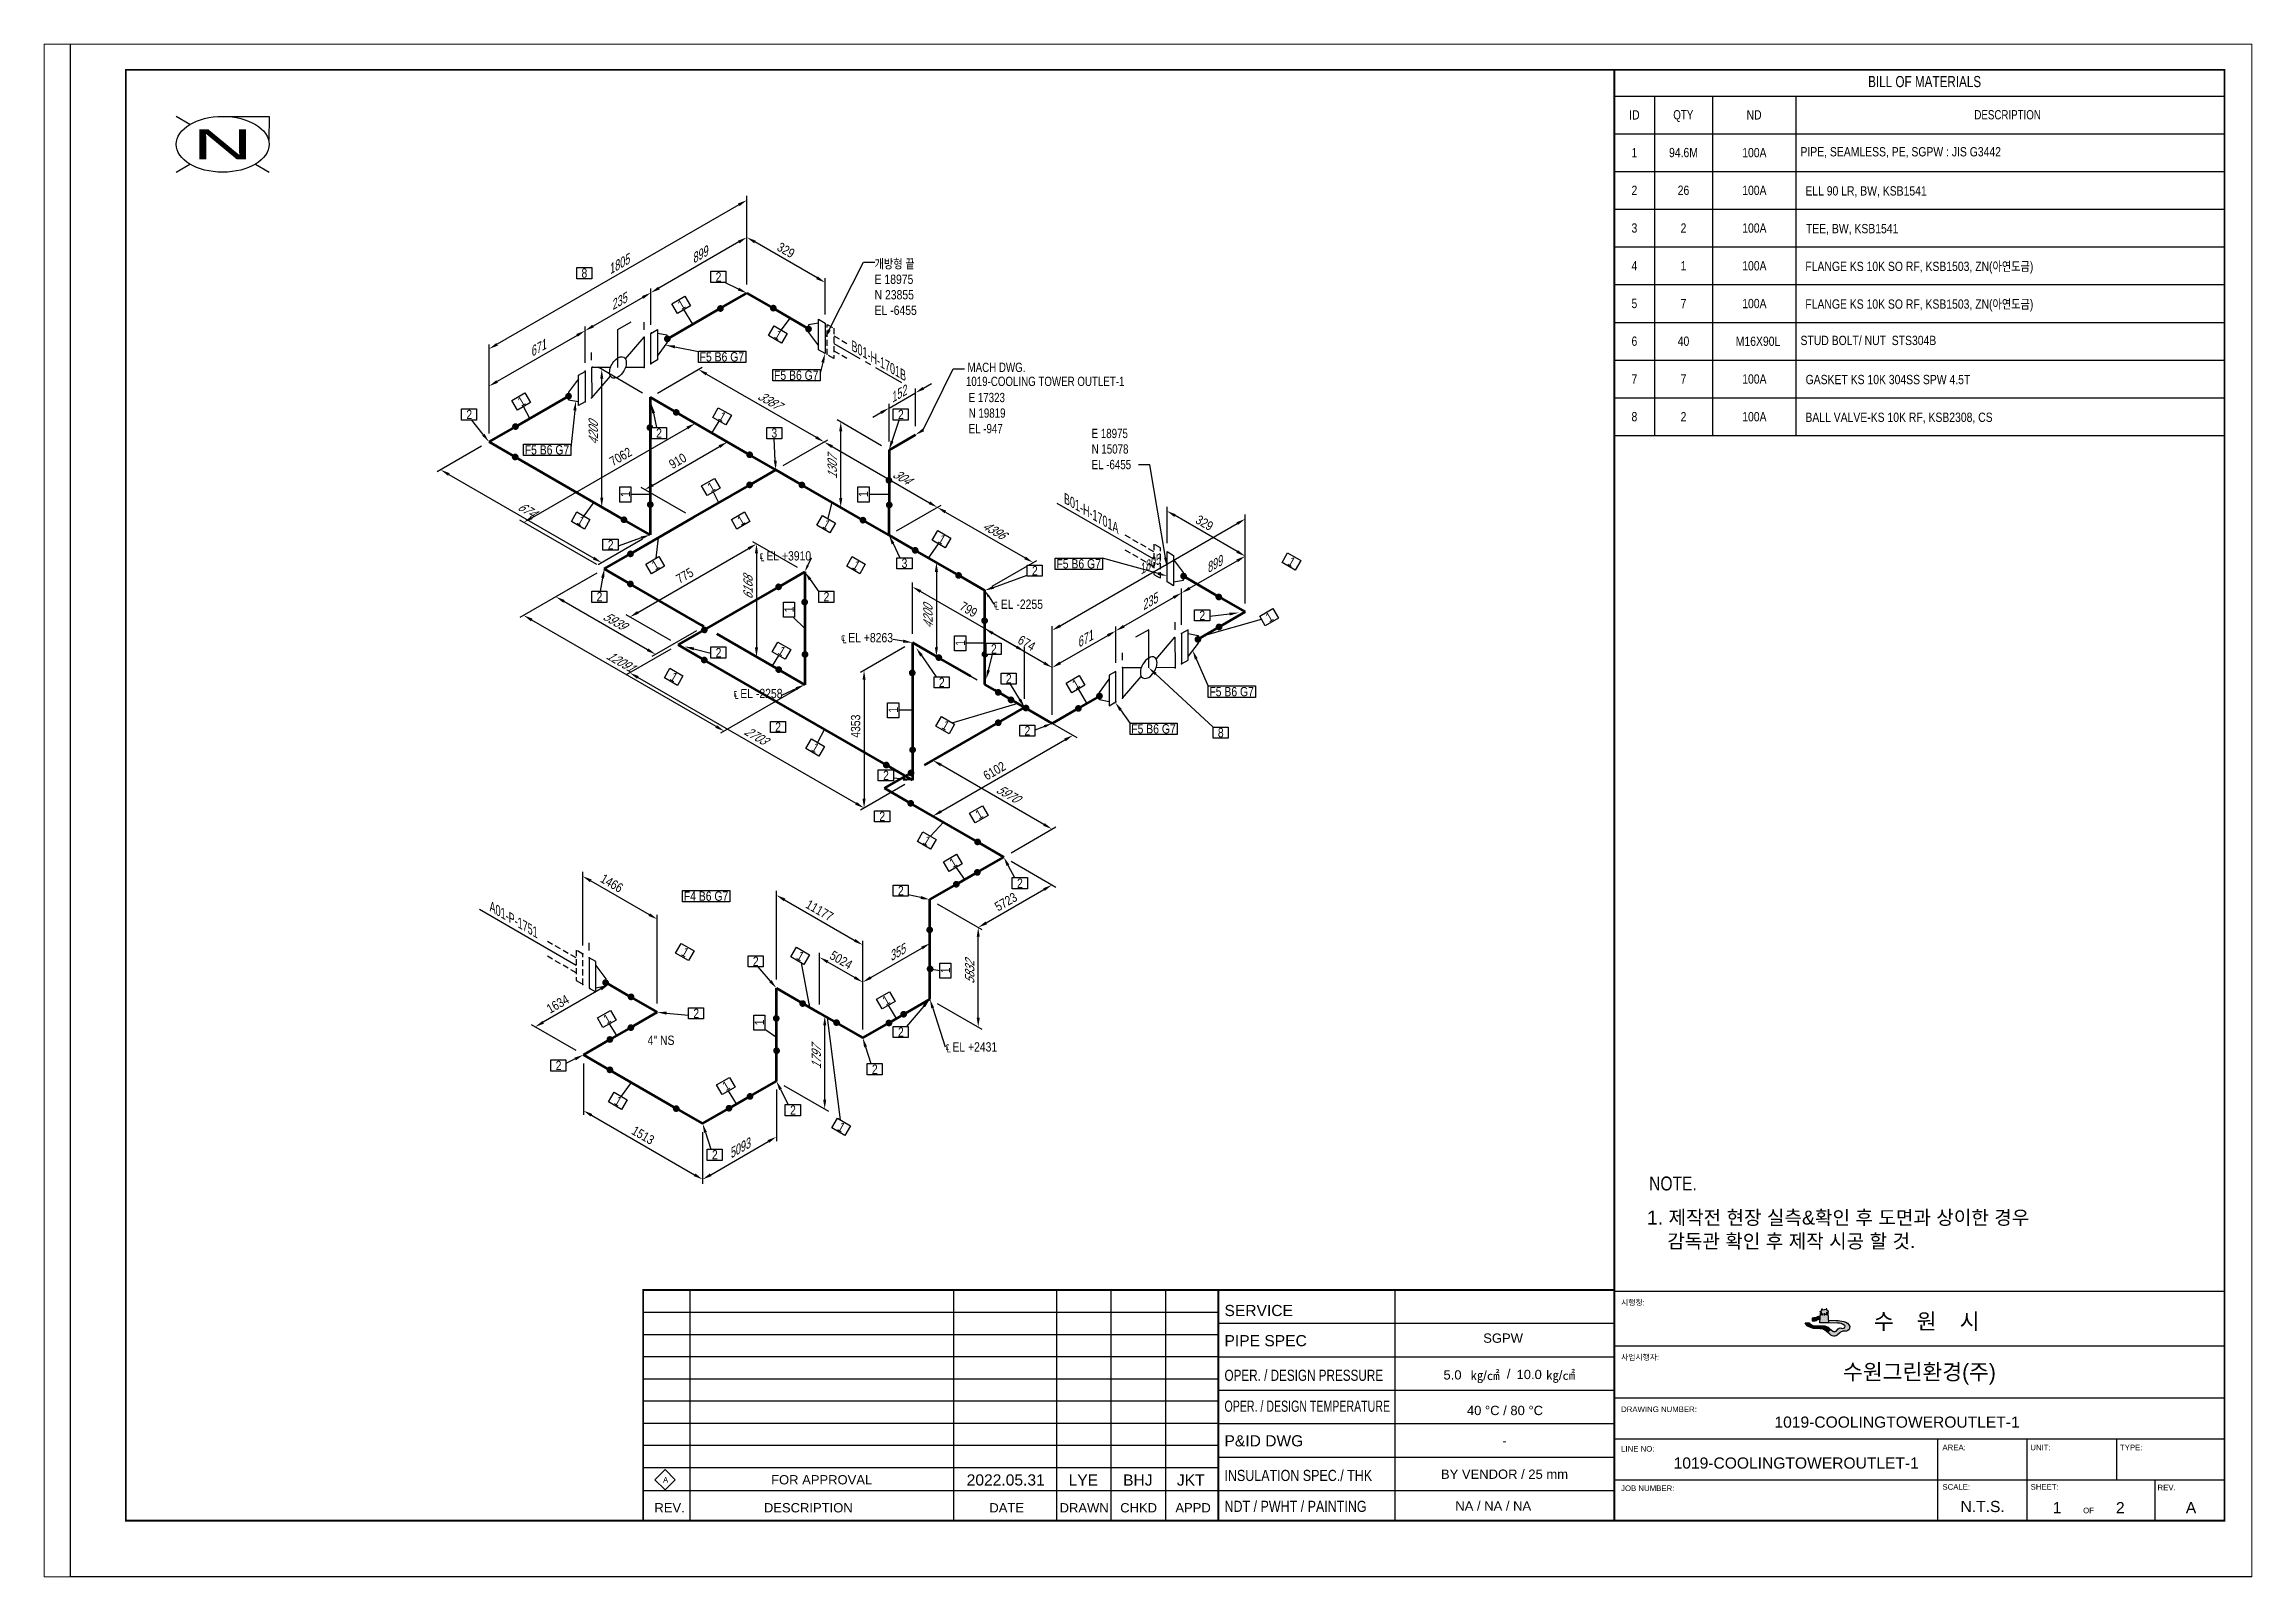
# Paper-space layout '배치1' of a CAD drawing. Header units: millimetres. Extents: x 0 to 588, y -18 to 390.
# The model-space entities are those that its viewports show. They can reach past a viewport. Long polylines and large blocks are cut down to what shows.
import ezdxf
from ezdxf import colors
from ezdxf.entities.mleader import LeaderData, LeaderLine
from ezdxf.enums import TextEntityAlignment as Align
from ezdxf.math import Vec2, Vec3

# ---------------------------------------------------------------- set-up
doc = ezdxf.new("R2010")
doc.units = ezdxf.units.MM
doc.header["$LTSCALE"] = 0.25
doc.linetypes.add('CENTER', pattern=[50.8, 31.75, -6.35, 6.35, -6.35])
doc.linetypes.add('DASHED2', pattern=[9.525, 6.35, -3.175])
for name, color, linetype in [('7', 5, 'Continuous'), ('TITLE', 7, 'Continuous'), ('기기', 6, 'Continuous'), ('밸브', 4, 'Continuous'), ('연속', 7, 'DASHED2'), ('열 추적 선', 7, 'CENTER'), ('용접', 1, 'Continuous'), ('주석', 7, 'Continuous'), ('지시선', 1, 'Continuous'), ('치수', 1, 'Continuous'), ('테이블', 7, 'Continuous')]:
    doc.layers.add(name, color=color, linetype=linetype)
doc.layers.add('파이프', color=3, linetype='Continuous', lineweight=70)
doc.styles.add('AdskIsoAnnotation', font='arial.ttf', dxfattribs={"width": 0.8, "height": 1})
doc.styles.add('AdskIsoMetric', font='arial.ttf', dxfattribs={"width": 0.8, "height": 2.5})
doc.styles.add('AdskIsoMetric-30', font='arial.ttf', dxfattribs={"width": 0.8, "height": 2.5})
doc.styles.add('AdskIsoMetric30', font='arial.ttf', dxfattribs={"width": 0.8, "oblique": 30, "height": 2.5})
doc.styles.add('FF1', font='arial.ttf')
doc.styles.add('MtXpl_', font='')
doc.styles.add('RomanS', font='arial.ttf')
doc.styles.get("Standard").update_dxf_attribs({"font": 'arial.ttf'})
doc.styles.add('굴림', font='')
doc.styles.get('MtXpl_').set_extended_font_data('Gulim')
doc.styles.get('굴림').set_extended_font_data('Gulim')
doc.dimstyles.new('AdskIsoMetric', dxfattribs={"dimtxt": 2.5, "dimasz": 2.5, "dimexe": 1, "dimexo": 2, "dimgap": 0.8, "dimtad": 1, "dimdec": 0, "dimrnd": 1, "dimzin": 0, "dimdsep": 46, "dimtxsty": 'AdskIsoMetric', "dimcen": 0, "dimclrt": 7, "dimadec": 0, "dimazin": 0, "dimtfac": 1, "dimtdec": 0, "dimtmove": 1, "dimatfit": 3, "dimfxl": 0, "dimfrac": 2, "dimtolj": 1, "dimtzin": 0, "dimarcsym": 0})

psp = doc.layouts.new('배치1')

msp = doc.modelspace()

# ---------------------------------------------------------------- texts
at = {"color": 0, "linetype": 'ByBlock', "lineweight": 40, "width": 2}
msp.add_text('N', height=8, dxfattribs=at).set_placement((41, 385), align=Align.MIDDLE_CENTER)
at = {"color": 7, "linetype": 'ByBlock', "lineweight": -2, "style": 'RomanS'}
for s, height, p in [('SERVICE', 3, (310.25, 70.006)), ('시행청:', 1.5, (416.8367, 72.8857)), ('PIPE SPEC', 3, (310.25, 61.8976)), ('사업시행자:', 1.5, (416.8367, 58.1958)), ('DRAWING NUMBER:', 1.5, (416.8367, 44.1958)), ('P&ID DWG ', 3, (310.25, 34.9726)), ('LINE NO:', 1.5, (416.8367, 33.5792)), ('AREA:', 1.5, (503.1903, 33.9438)), ('UNIT:', 1.5, (526.8116, 33.9438)), ('TYPE:', 1.5, (550.8911, 33.9438)), ('JOB NUMBER:', 1.5, (416.8367, 22.9625)), ('SCALE:', 1.5, (503.1903, 23.3271)), ('SHEET:', 1.5, (526.8904, 23.3271)), ('REV.', 1.5, (560.9975, 23.16)), ('OF', 1.5, (541, 17))]:
    msp.add_text(s, height=height, dxfattribs=at).set_placement(p)
at = {"style": '굴림'}
msp.add_text('수    원    시', height=4.255987, dxfattribs=at).set_placement((484.7572, 66.4683))
at = {"color": 7, "style": 'AdskIsoMetric'}
for s, p in [('SGPW', (379.7834, 62.8267)), ('5.0', (369.103, 52.9462)), ('㎏/㎠', (376.3782, 52.8069)), ('/', (386.1261, 53.2022)), ('10.0', (388.7325, 53.0638)), ('㎏/㎠', (396.6965, 52.8657)), ('40 %%DC / 80 %%DC', (375.399, 43.3833)), ('NA / NA / NA', (372.2839, 17.7298))]:
    msp.add_text(s, height=2.5, dxfattribs=at).set_placement(p)
at = {"color": 7, "linetype": 'ByBlock', "lineweight": -2, "style": 'RomanS'}
for s, width, p in [('OPER. / DESIGN PRESSURE', 0.75, (310.25, 52.5893)), ('OPER. / DESIGN TEMPERATURE', 0.68, (310.25, 44.281)), ('INSULATION SPEC./ THK', 0.8, (310.25, 25.6643)), ('NDT / PWHT / PAINTING', 0.8, (310.25, 17.356))]:
    msp.add_text(s, height=3, dxfattribs=dict(at, width=width)).set_placement(p)
at = {"style": '굴림'}
msp.add_text('수원그린환경(주)', height=4.25599, dxfattribs=at).set_placement((497, 55), align=Align.MIDDLE_CENTER)
at = {"color": 7, "style": 'AdskIsoMetric'}
for s, p in [('-', (385.5, 36.5)), ('FOR APPROVAL', (201.988, 26)), ('BY VENDOR / 25 mm', (385.5, 27.5))]:
    msp.add_text(s, height=2.5, dxfattribs=at).set_placement(p, align=Align.MIDDLE_CENTER)
at = {"color": 7, "linetype": 'ByBlock', "lineweight": -2, "style": 'RomanS'}
for s, p in [('REV.', (161.1158, 17.2245)), ('DESCRIPTION', (198.4012, 17.2245)), ('DATE', (251.7185, 17.2245)), ('DRAWN', (272.5302, 17.2245)), ('CHKD', (287.1697, 17.2245)), ('APPD', (301.8091, 17.2245))]:
    msp.add_text(s, height=2.5, dxfattribs=at).set_placement(p, align=Align.CENTER)
at = {"color": 7, "linetype": 'ByBlock', "lineweight": -2}
msp.add_text('N.T.S.', height=3, dxfattribs=at).set_placement((514, 17.3202), align=Align.CENTER)
at = {"color": 7}
for tag, p in [('1019-COOLINGTOWEROUTLET-1', (491, 40)), ('1019-COOLINGTOWEROUTLET-1', (463.8996, 29)), ('2022.05.31', (251.4515, 24.4518)), ('LYE', (272.32, 24.4243)), ('BHJ', (286.9594, 24.4243)), ('JKT', (301.1751, 24.4243)), ('1', (534, 17)), ('2', (551, 17)), ('A', (570, 17))]:
    msp.add_attdef(tag, text='', height=3, dxfattribs=at).set_placement(p, align=Align.CENTER)
at = {"layer": 'TITLE', "color": 7, "linetype": 'Continuous', "style": 'FF1'}
msp.add_text('A', height=1.4952, dxfattribs=at).set_placement((159.3541, 25.2225))
at = {"layer": '기기', "style": 'AdskIsoMetric-30', "oblique": 330, "width": 0.8}
for s, p in [('B01-H-1701B', (209.9966, 329.6273)), ('B01-H-1701A', (267.1, 288.6086)), ('A01-P-1751', (112.7446, 178.9))]:
    msp.add_text(s, height=2.5, rotation=330, dxfattribs=at).set_placement(p)
at = {"layer": '주석', "width": 0.8}
for s, height, style, p in [('MACH DWG.', 2.5, 'MtXpl_', (241.1959, 323.7932)), ('1019-COOLING TOWER OUTLET-1', 2.5, 'MtXpl_', (240.7571, 320.0245)), ('E 17323', 2.5, 'MtXpl_', (241.4961, 315.6823)), ('EL -947', 2.5, 'MtXpl_', (241.4961, 307.3285)), ('N 19819', 2.5, 'MtXpl_', (241.5043, 311.5054)), ('E 18975', 2.5, 'MtXpl_', (274.5357, 306.0196)), ('N 15078', 2.5, 'MtXpl_', (274.5439, 301.8427)), ('EL -6455', 2.5, 'MtXpl_', (274.5357, 297.6659)), ('NOTE.', 3.75, 'AdskIsoAnnotation', (424.3734, 103.7723))]:
    msp.add_text(s, height=height, dxfattribs=dict(at, style=style)).set_placement(p)
at = {"layer": '주석', "style": 'AdskIsoAnnotation'}
for s, p in [('1. 제작전 현장 실측&확인 후 도면과 상이한 경우 ', (423.7796, 94.6083)), ('   감독관 확인 후 제작 시공 할 것.', (424.9028, 88.2681))]:
    msp.add_text(s, height=3.75, dxfattribs=at).set_placement(p)
at = {"layer": '주석', "char_height": 2.5, "attachment_point": 7, "style": 'AdskIsoAnnotation'}
for s, insert in [('{\\fGulim|b0|i0|c129|p50;개방형 끝\\P}E 18975\\PN 23855\\PEL -6455', (216.2171, 339.0996)), ('{\\Q0;℄ EL +3910}', (185.2171, 272.8665)), ('{\\Q0;℄ EL -2255}', (248.2171, 259.8665)), ('{\\Q0;℄ EL +8263}', (207.2171, 250.8665)), ('{\\Q0;℄ EL -2258}', (178.2171, 235.8665)), ('{\\Q0;4" NS}', (155.2171, 142.8665)), ('{\\Q0;℄ EL +2431}', (235.2171, 140.8665))]:
    msp.add_mtext(s, dxfattribs=dict(at, insert=insert))
at = {"layer": '테이블', "width": 0.8}
for s, height, style, p in [('BILL OF MATERIALS', 3, 'MtXpl_', (483.2302, 400.3642)), ('QTY', 2.5, 'MtXpl_', (430.8626, 391.6891)), ('DESCRIPTION', 2.5, 'MtXpl_', (511.7769, 391.6924)), ('100A', 2.5, 'AdskIsoMetric', (449.3916, 381.5179)), ('PIPE, SEAMLESS, PE, SGPW : JIS G3442', 2.5, 'AdskIsoMetric', (465.0434, 381.7439)), ('100A', 2.5, 'AdskIsoMetric', (449.3916, 371.375)), ('ELL 90 LR, BW, KSB1541', 2.5, 'AdskIsoMetric', (466.3558, 371.2302)), ('100A', 2.5, 'AdskIsoMetric', (449.3916, 361.2322)), ('TEE, BW, KSB1541', 2.5, 'AdskIsoMetric', (466.5113, 361.0874)), ('100A', 2.5, 'AdskIsoMetric', (449.3916, 351.0893)), ('FLANGE KS 10K SO RF, KSB1503, ZN(아연도금)', 2.5, 'AdskIsoMetric', (466.3477, 350.9445)), ('100A', 2.5, 'AdskIsoMetric', (449.3916, 340.9465)), ('FLANGE KS 10K SO RF, KSB1503, ZN(아연도금)', 2.5, 'AdskIsoMetric', (466.3477, 340.8016)), ('M16X90L', 2.5, 'AdskIsoMetric', (447.6535, 330.8036)), ('STUD BOLT/ NUT  STS304B', 2.5, 'AdskIsoMetric', (465.0543, 331.0287)), ('7', 2.5, 'AdskIsoMetric', (432.8253, 320.6821)), ('100A', 2.5, 'AdskIsoMetric', (449.3916, 320.6608)), ('GASKET KS 10K 304SS SPW 4.5T', 2.5, 'AdskIsoMetric', (466.4282, 320.5159)), ('100A', 2.5, 'AdskIsoMetric', (449.3916, 310.5179)), ('BALL VALVE-KS 10K RF, KSB2308, CS', 2.5, 'AdskIsoMetric', (466.3722, 310.3722))]:
    msp.add_text(s, height=height, dxfattribs=dict(at, style=style)).set_placement(p)
at = {"layer": '테이블', "char_height": 2.5, "attachment_point": 5, "style": 'AdskIsoMetric'}
for s, insert, width in [('ID', (420.41, 392.9108), 7.820039), ('ND', (452.5737, 392.9108), 19.370384), ('1', (420.41, 382.7679), 7.820039), ('94.6M', (433.6043, 382.7679), 12.568491), ('2', (420.41, 372.625), 7.820039), ('26', (433.6043, 372.625), 12.568491), ('3', (420.41, 362.4822), 7.820039), ('2', (433.6043, 362.4822), 12.568491), ('4', (420.41, 352.3393), 7.820039), ('1', (433.6043, 352.3393), 12.568491), ('5', (420.41, 342.1965), 7.820039), ('7', (433.6043, 342.1965), 12.568491), ('6', (420.41, 332.0536), 7.820039), ('40', (433.6043, 332.0536), 12.568491), ('7', (420.41, 321.9108), 7.820039), ('8', (420.41, 311.7679), 7.820039), ('2', (433.6043, 311.7679), 12.568491)]:
    msp.add_mtext(s, dxfattribs=dict(at, insert=insert, width=width))

# ---------------------------------------------------------------- blocks, each defined once
blk = doc.blocks.new('플랜지WN-2-IsoRight')
at = {"color": 0, "linetype": 'ByBlock', "lineweight": -2, "extrusion": (-0.707107, -0.408248, 0.57735)}
for p, q in [((-0.11, 0.115), (0.022, 0.14)), ((-0.11, 0.013), (-0.11, 0.115)), ((0.022, -0.166), (-0.11, 0.013)), ((0.11, 0.14), (0.022, 0.191)), ((0.022, 0.191), (0.022, -0.217)), ((0.11, -0.268), (0.11, 0.14)), ((0.022, -0.217), (0.11, -0.268))]:
    blk.add_line(p, q, dxfattribs=at)
blk = doc.blocks.new('개스킷-2-IsoRight')
at = {"color": 0, "linetype": 'ByBlock', "lineweight": -2, "extrusion": (-1, 0, 0)}
for p in [(-0.053, 0.235), (0.044, 0.179), (-0.044, -0.179), (0.044, -0.23)]:
    blk.add_point(p, dxfattribs=at)
blk = doc.blocks.new('플랜지WN-1-IsoLeft')
at = {"color": 0, "linetype": 'ByBlock', "lineweight": -2, "extrusion": (0, 0.816497, 0.57735)}
for p, q in [((0.199, 0.089), (-0.155, -0.115)), ((-0.155, 0.038), (-0.066, 0.089)), ((-0.11, -0.089), (-0.155, 0.038)), ((-0.066, 0.089), (0.155, 0.064)), ((-0.066, -0.166), (0.287, 0.038)), ((0.287, 0.038), (0.199, 0.089)), ((-0.155, -0.115), (-0.066, -0.166))]:
    blk.add_line(p, q, dxfattribs=at)
blk = doc.blocks.new('플랜지WN-2-IsoLeft')
at = {"color": 0, "linetype": 'ByBlock', "lineweight": -2, "extrusion": (0, -0.816497, -0.57735)}
for p, q in [((-0.155, -0.115), (0.199, 0.089)), ((-0.066, 0.089), (-0.155, 0.038)), ((-0.155, 0.038), (-0.11, -0.089)), ((0.155, 0.064), (-0.066, 0.089)), ((0.287, 0.038), (-0.066, -0.166)), ((0.199, 0.089), (0.287, 0.038)), ((-0.066, -0.166), (-0.155, -0.115))]:
    blk.add_line(p, q, dxfattribs=at)
blk = doc.blocks.new('개스킷-1-IsoLeft')
at = {"color": 0, "linetype": 'ByBlock', "lineweight": -2}
for p in [(0.124, 0.133), (0.221, 0.077), (-0.221, -0.077), (-0.133, -0.128)]:
    blk.add_point(p, dxfattribs=at)
blk = doc.blocks.new('개스킷-2-IsoLeft')
at = {"color": 0, "linetype": 'ByBlock', "lineweight": -2, "extrusion": (0, 0, -1)}
for p in [(0.133, 0.128), (0.221, 0.077), (-0.23, -0.071), (-0.133, -0.128)]:
    blk.add_point(p, dxfattribs=at)
blk = doc.blocks.new('볼 밸브-1-IsoLeft')
at = {"color": 0, "linetype": 'ByBlock', "lineweight": -2, "extrusion": (0, 0.816497, 0.57735)}
for p, q in [((-0.53, 0.102), (-0.177, 0.306)), ((-0.177, 0.306), (-0.05, 0.087)), ((-0.151, 0.029), (-0.53, 0.102)), ((0.05, -0.087), (0.177, -0.306)), ((0.113, -0.065), (0.113, -0.065)), ((0.53, -0.102), (0.151, -0.029)), ((0.177, -0.306), (0.53, -0.102))]:
    blk.add_line(p, q, dxfattribs=at)
at = {"linetype": 'ByBlock'}
for start_param, end_param in [(-0.785398, 2.356194), (2.356194, 5.497787)]:
    blk.add_ellipse((0, 0), major_axis=(-0.159, 0), ratio=0.57735, start_param=start_param, end_param=end_param, dxfattribs=at)
blk = doc.blocks.new('Operator_Lever-1-IsoLeft')
at = {"color": 0, "linetype": 'ByBlock', "lineweight": -2, "extrusion": (0, 0.816497, 0.57735)}
for p, q in [((0, 0), (-0.442, -0.255)), ((-0.442, -0.255), (-0.265, -0.357))]:
    blk.add_line(p, q, dxfattribs=at)
blk = doc.blocks.new('볼 밸브-2-IsoLeft')
at = {"color": 0, "linetype": 'ByBlock', "lineweight": -2, "extrusion": (0, -0.816497, -0.57735)}
for p, q in [((-0.177, 0.306), (-0.53, 0.102)), ((-0.05, 0.087), (-0.177, 0.306)), ((-0.53, 0.102), (-0.151, 0.029)), ((0.177, -0.306), (0.05, -0.087)), ((0.113, -0.065), (0.113, -0.065)), ((0.151, -0.029), (0.53, -0.102)), ((0.53, -0.102), (0.177, -0.306))]:
    blk.add_line(p, q, dxfattribs=at)
at = {"linetype": 'ByBlock', "extrusion": (0, 0, -1)}
for start_param, end_param in [(3.926991, 7.068583), (0.785398, 3.926991)]:
    blk.add_ellipse((0, 0), major_axis=(-0.159, 0), ratio=0.57735, start_param=start_param, end_param=end_param, dxfattribs=at)
blk = doc.blocks.new('Operator_Lever-2-IsoLeft')
at = {"color": 0, "linetype": 'ByBlock', "lineweight": -2, "extrusion": (0, -0.816497, -0.57735)}
for p, q in [((0, 0), (0.442, 0.255)), ((0.442, 0.255), (0.619, 0.153))]:
    blk.add_line(p, q, dxfattribs=at)
blk = doc.blocks.new('플랜지WN-1-IsoRight')
at = {"color": 0, "linetype": 'ByBlock', "lineweight": -2, "extrusion": (0.707107, 0.408248, -0.57735)}
for p, q in [((0.022, 0.14), (-0.11, 0.115)), ((-0.11, 0.115), (-0.11, 0.013)), ((-0.11, 0.013), (0.022, -0.166)), ((0.022, 0.191), (0.11, 0.14)), ((0.022, -0.217), (0.022, 0.191)), ((0.11, 0.14), (0.11, -0.268)), ((0.11, -0.268), (0.022, -0.217))]:
    blk.add_line(p, q, dxfattribs=at)
blk = doc.blocks.new('*D54')
at = {"layer": 'Defpoints', "color": 0}
for p in [(227.17, 318.18), (220.1, 302.81), (227.17, 306.9)]:
    blk.add_point(p, dxfattribs=at)
at = {"layer": '치수', "color": 0, "lineweight": -2}
for p, q in [((229.34, 319.43), (231.5, 320.68)), ((220.1, 314.1), (227.17, 318.18)), ((220.1, 305.12), (220.1, 315.26)), ((227.17, 309.2), (227.17, 319.34)), ((217.93, 312.85), (215.77, 311.6))]:
    blk.add_line(p, q, dxfattribs=at)
at = {"layer": '치수', "color": 0}
for points in [[(229.13, 319.79), (229.54, 319.07), (227.17, 318.18)], [(217.73, 313.21), (218.14, 312.49), (220.1, 314.1)]]:
    blk.add_solid(points, dxfattribs=at)
at = {"layer": '치수', "color": 7, "insert": (222.4, 317.73), "char_height": 2.5, "attachment_point": 5, "rotation": 30, "style": 'AdskIsoMetric30'}
blk.add_mtext('\\A1;152', dxfattribs=at)
blk = doc.blocks.new('*D55')
at = {"layer": 'Defpoints', "color": 0}
for p in [(207.11, 310.31), (220.1, 302.81), (220.1, 279.9)]:
    blk.add_point(p, dxfattribs=at)
at = {"layer": '치수', "color": 0, "lineweight": -2}
for p, q in [((218.1, 303.97), (206.11, 310.89)), ((207.11, 289.9), (207.11, 307.81))]:
    blk.add_line(p, q, dxfattribs=at)
at = {"layer": '치수', "color": 0}
for points in [[(206.69, 307.81), (207.53, 307.81), (207.11, 310.31)], [(206.69, 289.9), (207.53, 289.9), (207.11, 287.4)]]:
    blk.add_solid(points, dxfattribs=at)
at = {"layer": '치수', "color": 7, "insert": (204.84, 298.14), "char_height": 2.5, "attachment_point": 5, "rotation": 90, "style": 'AdskIsoMetric30'}
blk.add_mtext('\\A1;1307', dxfattribs=at)
blk = doc.blocks.new('*D56')
at = {"layer": 'Defpoints', "color": 0}
for p in [(294.8, 286.42), (294.8, 275.5), (315.82, 259.28)]:
    blk.add_point(p, dxfattribs=at)
at = {"layer": '치수', "color": 0, "lineweight": -2}
for p, q in [((294.8, 277.81), (294.8, 287.57)), ((313.66, 275.53), (296.97, 285.17)), ((315.82, 261.59), (315.82, 275.44))]:
    blk.add_line(p, q, dxfattribs=at)
at = {"layer": '치수', "color": 0}
for points in [[(297.17, 285.53), (296.76, 284.81), (294.8, 286.42)], [(313.86, 275.89), (313.45, 275.17), (315.82, 274.28)]]:
    blk.add_solid(points, dxfattribs=at)
at = {"layer": '치수', "color": 7, "insert": (304.87, 283.22), "char_height": 2.5, "attachment_point": 5, "rotation": 330, "style": 'AdskIsoMetric-30'}
blk.add_mtext('\\A1;329', dxfattribs=at)
blk = doc.blocks.new('*D57')
at = {"layer": 'Defpoints', "color": 0}
for p in [(281.04, 254.2), (281.04, 243.28), (263.94, 229.33)]:
    blk.add_point(p, dxfattribs=at)
at = {"layer": '치수', "color": 0, "lineweight": -2}
for p, q in [((281.04, 245.59), (281.04, 255.36)), ((266.1, 245.58), (278.88, 252.95)), ((263.94, 231.64), (263.94, 245.48))]:
    blk.add_line(p, q, dxfattribs=at)
at = {"layer": '치수', "color": 0}
for points in [[(278.67, 253.31), (279.08, 252.59), (281.04, 254.2)], [(265.89, 245.94), (266.31, 245.22), (263.94, 244.33)]]:
    blk.add_solid(points, dxfattribs=at)
at = {"layer": '치수', "color": 7, "insert": (272.49, 251.88), "char_height": 2.5, "attachment_point": 5, "rotation": 30, "style": 'AdskIsoMetric30'}
blk.add_mtext('\\A1;671', dxfattribs=at)
blk = doc.blocks.new('*D58')
at = {"layer": 'Defpoints', "color": 0}
for p in [(298.72, 264.41), (298.72, 253.49), (281.04, 243.28)]:
    blk.add_point(p, dxfattribs=at)
at = {"layer": '치수', "color": 0, "lineweight": -2}
for p, q in [((283.21, 255.45), (296.55, 263.16)), ((298.72, 255.8), (298.72, 265.56)), ((281.04, 245.59), (281.04, 255.36))]:
    blk.add_line(p, q, dxfattribs=at)
at = {"layer": '치수', "color": 0}
for points in [[(296.34, 263.52), (296.76, 262.8), (298.72, 264.41)], [(283, 255.81), (283.41, 255.09), (281.04, 254.2)]]:
    blk.add_solid(points, dxfattribs=at)
at = {"layer": '치수', "color": 7, "insert": (289.88, 261.92), "char_height": 2.5, "attachment_point": 5, "rotation": 30, "style": 'AdskIsoMetric30'}
blk.add_mtext('\\A1;235', dxfattribs=at)
blk = doc.blocks.new('개스킷 해치 표식-1-IsoLeft')
at = {"linetype": 'ByBlock', "lineweight": -2, "extrusion": (0, 0.816497, 0.57735)}
blk.add_line((0, 0), (-0.088, -0.051), dxfattribs=at)
blk = doc.blocks.new('*D59')
at = {"layer": 'Defpoints', "color": 0}
for p in [(315.82, 274.28), (315.82, 259.28), (298.72, 253.49)]:
    blk.add_point(p, dxfattribs=at)
at = {"layer": '치수', "color": 0, "lineweight": -2}
for p, q in [((300.88, 265.66), (313.66, 273.03)), ((315.82, 261.59), (315.82, 275.44)), ((298.72, 255.8), (298.72, 265.56))]:
    blk.add_line(p, q, dxfattribs=at)
at = {"layer": '치수', "color": 0}
for points in [[(313.45, 273.39), (313.86, 272.67), (315.82, 274.28)], [(300.67, 266.02), (301.09, 265.3), (298.72, 264.41)]]:
    blk.add_solid(points, dxfattribs=at)
at = {"layer": '치수', "color": 7, "insert": (307.27, 271.96), "char_height": 2.5, "attachment_point": 5, "rotation": 30, "style": 'AdskIsoMetric30'}
blk.add_mtext('\\A1;899', dxfattribs=at)
blk = doc.blocks.new('*D60')
at = {"layer": 'Defpoints', "color": 0}
for p in [(315.82, 284.28), (315.82, 259.28), (263.94, 229.33)]:
    blk.add_point(p, dxfattribs=at)
at = {"layer": '치수', "color": 0, "lineweight": -2}
for p, q in [((315.82, 261.59), (315.82, 285.44)), ((266.1, 255.58), (313.66, 283.03)), ((263.94, 231.64), (263.94, 255.48))]:
    blk.add_line(p, q, dxfattribs=at)
at = {"layer": '치수', "color": 0}
for points in [[(313.45, 283.39), (313.86, 282.67), (315.82, 284.28)], [(265.89, 255.94), (266.31, 255.22), (263.94, 254.33)]]:
    blk.add_solid(points, dxfattribs=at)
at = {"layer": '치수', "color": 7, "insert": (289.88, 271.92), "char_height": 2.5, "attachment_point": 5, "rotation": 30, "style": 'AdskIsoMetric30'}
blk.add_mtext('\\A1;1805', dxfattribs=at)
blk = doc.blocks.new('*D61')
at = {"layer": 'Defpoints', "color": 0}
for p in [(263.94, 244.33), (245.82, 239.79), (263.94, 229.33)]:
    blk.add_point(p, dxfattribs=at)
at = {"layer": '치수', "color": 0, "lineweight": -2}
for p, q in [((247.98, 253.54), (261.77, 245.58)), ((263.94, 231.64), (263.94, 245.48))]:
    blk.add_line(p, q, dxfattribs=at)
at = {"layer": '치수', "color": 0}
for points in [[(248.19, 253.9), (247.77, 253.18), (245.82, 254.79)], [(261.98, 245.94), (261.56, 245.22), (263.94, 244.33)]]:
    blk.add_solid(points, dxfattribs=at)
at = {"layer": '치수', "color": 7, "insert": (257.08, 250.9), "char_height": 2.5, "attachment_point": 5, "rotation": 330, "style": 'AdskIsoMetric-30'}
blk.add_mtext('\\A1;674', dxfattribs=at)
blk = doc.blocks.new('*D62')
at = {"layer": 'Defpoints', "color": 0}
for p in [(245.82, 265.06), (232.83, 247.29), (245.82, 239.79)]:
    blk.add_point(p, dxfattribs=at)
at = {"layer": '치수', "color": 0, "lineweight": -2}
for p, q in [((232.83, 270.06), (232.83, 249.79)), ((243.82, 240.94), (231.83, 247.87))]:
    blk.add_line(p, q, dxfattribs=at)
at = {"layer": '치수', "color": 0}
for points in [[(232.41, 270.06), (233.24, 270.06), (232.83, 272.56)], [(232.41, 249.79), (233.24, 249.79), (232.83, 247.29)]]:
    blk.add_solid(points, dxfattribs=at)
at = {"layer": '치수', "color": 7, "insert": (230.56, 257.93), "char_height": 2.5, "attachment_point": 5, "rotation": 90, "style": 'AdskIsoMetric30'}
blk.add_mtext('\\A1;4200', dxfattribs=at)
blk = doc.blocks.new('*D63')
at = {"layer": 'Defpoints', "color": 0}
for p in [(155.88, 316.98), (202.65, 304.98), (189.66, 297.48)]:
    blk.add_point(p, dxfattribs=at)
at = {"layer": '치수', "color": 0, "lineweight": -2}
for p, q in [((157.88, 318.14), (169.87, 325.06)), ((171.03, 323.23), (200.48, 306.23)), ((191.66, 298.64), (203.65, 305.56))]:
    blk.add_line(p, q, dxfattribs=at)
at = {"layer": '치수', "color": 0}
for points in [[(171.24, 323.59), (170.82, 322.87), (168.87, 324.48)], [(200.69, 306.59), (200.27, 305.87), (202.65, 304.98)]]:
    blk.add_solid(points, dxfattribs=at)
at = {"layer": '치수', "color": 7, "insert": (187.8, 316.17), "char_height": 2.5, "attachment_point": 5, "rotation": 330, "style": 'AdskIsoMetric30'}
blk.add_mtext('\\A1;3387', dxfattribs=at)
blk = doc.blocks.new('*D64')
at = {"layer": 'Defpoints', "color": 0}
for p in [(189.66, 297.48), (233.09, 287.4), (220.1, 279.9)]:
    blk.add_point(p, dxfattribs=at)
at = {"layer": '치수', "color": 0, "lineweight": -2}
for p, q in [((191.66, 298.64), (203.65, 305.56)), ((204.81, 303.73), (230.93, 288.65)), ((222.1, 281.06), (234.09, 287.98))]:
    blk.add_line(p, q, dxfattribs=at)
at = {"layer": '치수', "color": 0}
for points in [[(205.02, 304.09), (204.6, 303.37), (202.65, 304.98)], [(231.13, 289.02), (230.72, 288.29), (233.09, 287.4)]]:
    blk.add_solid(points, dxfattribs=at)
at = {"layer": '치수', "color": 7, "insert": (223.43, 295.6), "char_height": 2.5, "attachment_point": 5, "rotation": 330, "style": 'AdskIsoMetric30'}
blk.add_mtext('\\A1;304', dxfattribs=at)
blk = doc.blocks.new('*D65')
at = {"layer": 'Defpoints', "color": 0}
for p in [(220.1, 279.9), (258.81, 272.56), (245.82, 265.06)]:
    blk.add_point(p, dxfattribs=at)
at = {"layer": '치수', "color": 0, "lineweight": -2}
for p, q in [((222.1, 281.06), (234.09, 287.98)), ((235.26, 286.15), (256.64, 273.81)), ((247.82, 266.21), (259.81, 273.13))]:
    blk.add_line(p, q, dxfattribs=at)
at = {"layer": '치수', "color": 0}
for points in [[(235.46, 286.52), (235.05, 285.79), (233.09, 287.4)], [(256.85, 274.17), (256.43, 273.45), (258.81, 272.56)]]:
    blk.add_solid(points, dxfattribs=at)
at = {"layer": '치수', "color": 7, "insert": (248.22, 281.29), "char_height": 2.5, "attachment_point": 5, "rotation": 330, "style": 'AdskIsoMetric30'}
blk.add_mtext('\\A1;4396', dxfattribs=at)
blk = doc.blocks.new('*D66')
at = {"layer": 'Defpoints', "color": 0}
for p in [(142.89, 324.48), (155.88, 316.98), (155.88, 280.01)]:
    blk.add_point(p, dxfattribs=at)
at = {"layer": '치수', "color": 0, "lineweight": -2}
for p, q in [((153.88, 318.14), (141.89, 325.06)), ((142.89, 290.01), (142.89, 321.98))]:
    blk.add_line(p, q, dxfattribs=at)
at = {"layer": '치수', "color": 0}
for points in [[(142.47, 321.98), (143.3, 321.98), (142.89, 324.48)], [(142.47, 290.01), (143.3, 290.01), (142.89, 287.51)]]:
    blk.add_solid(points, dxfattribs=at)
at = {"layer": '치수', "color": 7, "insert": (140.62, 307.3), "char_height": 2.5, "attachment_point": 5, "rotation": 90, "style": 'AdskIsoMetric30'}
blk.add_mtext('\\A1;4200', dxfattribs=at)
blk = doc.blocks.new('*D67')
at = {"layer": 'Defpoints', "color": 0}
for p in [(112.6, 304.99), (155.88, 280.01), (142.89, 272.51)]:
    blk.add_point(p, dxfattribs=at)
at = {"layer": '치수', "color": 0, "lineweight": -2}
for p, q in [((110.6, 303.84), (98.61, 296.92)), ((101.78, 296.24), (140.72, 273.76)), ((153.88, 278.85), (141.89, 271.93))]:
    blk.add_line(p, q, dxfattribs=at)
at = {"layer": '치수', "color": 0}
for points in [[(101.99, 296.6), (101.57, 295.88), (99.61, 297.49)], [(140.93, 274.12), (140.51, 273.4), (142.89, 272.51)]]:
    blk.add_solid(points, dxfattribs=at)
at = {"layer": '치수', "color": 7, "insert": (122.64, 286.82), "char_height": 2.5, "attachment_point": 5, "rotation": 330, "style": 'AdskIsoMetric30'}
blk.add_mtext('\\A1;674', dxfattribs=at)
blk = doc.blocks.new('*D68')
at = {"layer": 'Defpoints', "color": 0}
for p in [(156.08, 345.1), (181.88, 344.99), (156.08, 334.18)]:
    blk.add_point(p, dxfattribs=at)
at = {"layer": '치수', "color": 0, "lineweight": -2}
for p, q in [((179.72, 358.74), (158.25, 346.35)), ((181.88, 347.3), (181.88, 361.15)), ((156.08, 336.49), (156.08, 346.25))]:
    blk.add_line(p, q, dxfattribs=at)
at = {"layer": '치수', "color": 0}
for points in [[(179.51, 359.1), (179.93, 358.38), (181.88, 359.99)], [(158.04, 346.71), (158.46, 345.98), (156.08, 345.1)]]:
    blk.add_solid(points, dxfattribs=at)
at = {"layer": '치수', "color": 7, "insert": (168.98, 355.16), "char_height": 2.5, "attachment_point": 5, "rotation": 30, "style": 'AdskIsoMetric30'}
blk.add_mtext('\\A1;899', dxfattribs=at)
blk = doc.blocks.new('*D69')
at = {"layer": 'Defpoints', "color": 0}
for p in [(138.4, 334.89), (156.08, 334.18), (138.4, 323.97)]:
    blk.add_point(p, dxfattribs=at)
at = {"layer": '치수', "color": 0, "lineweight": -2}
for p, q in [((156.08, 336.49), (156.08, 346.25)), ((153.92, 343.85), (140.57, 336.14)), ((138.4, 326.28), (138.4, 336.04))]:
    blk.add_line(p, q, dxfattribs=at)
at = {"layer": '치수', "color": 0}
for points in [[(153.71, 344.21), (154.13, 343.48), (156.08, 345.1)], [(140.36, 336.5), (140.78, 335.78), (138.4, 334.89)]]:
    blk.add_solid(points, dxfattribs=at)
at = {"layer": '치수', "color": 7, "insert": (147.24, 342.61), "char_height": 2.5, "attachment_point": 5, "rotation": 30, "style": 'AdskIsoMetric30'}
blk.add_mtext('\\A1;235', dxfattribs=at)
blk = doc.blocks.new('개스킷 해치 표식-2-IsoLeft')
at = {"linetype": 'ByBlock', "lineweight": -2, "extrusion": (0, -0.816497, -0.57735)}
blk.add_line((0, 0), (0.088, 0.051), dxfattribs=at)
blk = doc.blocks.new('*D70')
at = {"layer": 'Defpoints', "color": 0}
for p in [(138.4, 323.97), (112.6, 319.99), (112.6, 304.99)]:
    blk.add_point(p, dxfattribs=at)
at = {"layer": '치수', "color": 0, "lineweight": -2}
for p, q in [((136.24, 333.64), (114.77, 321.24)), ((138.4, 326.28), (138.4, 336.04)), ((112.6, 307.3), (112.6, 321.15))]:
    blk.add_line(p, q, dxfattribs=at)
at = {"layer": '치수', "color": 0}
for points in [[(136.03, 334), (136.45, 333.28), (138.4, 334.89)], [(114.56, 321.6), (114.98, 320.88), (112.6, 319.99)]]:
    blk.add_solid(points, dxfattribs=at)
at = {"layer": '치수', "color": 7, "insert": (125.5, 330.06), "char_height": 2.5, "attachment_point": 5, "rotation": 30, "style": 'AdskIsoMetric30'}
blk.add_mtext('\\A1;671', dxfattribs=at)
blk = doc.blocks.new('*D71')
at = {"layer": 'Defpoints', "color": 0}
for p in [(181.88, 344.99), (112.6, 329.99), (112.6, 304.99)]:
    blk.add_point(p, dxfattribs=at)
at = {"layer": '치수', "color": 0, "lineweight": -2}
for p, q in [((179.72, 368.74), (114.77, 331.24)), ((181.88, 347.3), (181.88, 371.15)), ((112.6, 307.3), (112.6, 331.15))]:
    blk.add_line(p, q, dxfattribs=at)
at = {"layer": '치수', "color": 0}
for points in [[(179.51, 369.1), (179.93, 368.38), (181.88, 369.99)], [(114.56, 331.6), (114.98, 330.88), (112.6, 329.99)]]:
    blk.add_solid(points, dxfattribs=at)
at = {"layer": '치수', "color": 7, "insert": (147.24, 352.61), "char_height": 2.5, "attachment_point": 5, "rotation": 30, "style": 'AdskIsoMetric30'}
blk.add_mtext('\\A1;1805', dxfattribs=at)
blk = doc.blocks.new('*D72')
at = {"layer": 'Defpoints', "color": 0}
for p in [(181.88, 359.99), (181.88, 344.99), (202.9, 336.94)]:
    blk.add_point(p, dxfattribs=at)
at = {"layer": '치수', "color": 0, "lineweight": -2}
for p, q in [((181.88, 347.3), (181.88, 361.15)), ((200.74, 349.11), (184.05, 358.74)), ((202.9, 339.25), (202.9, 349.01))]:
    blk.add_line(p, q, dxfattribs=at)
at = {"layer": '치수', "color": 0}
for points in [[(184.26, 359.1), (183.84, 358.38), (181.88, 359.99)], [(200.95, 349.47), (200.53, 348.74), (202.9, 347.86)]]:
    blk.add_solid(points, dxfattribs=at)
at = {"layer": '치수', "color": 7, "insert": (192.39, 356.54), "char_height": 2.5, "attachment_point": 5, "rotation": 330, "style": 'AdskIsoMetric-30'}
blk.add_mtext('\\A1;329', dxfattribs=at)
blk = doc.blocks.new('*D73')
at = {"layer": 'Defpoints', "color": 0}
for p in [(176.67, 304.98), (189.66, 297.48), (167.44, 284.65)]:
    blk.add_point(p, dxfattribs=at)
at = {"layer": '치수', "color": 0, "lineweight": -2}
for p, q in [((156.62, 293.4), (174.5, 303.73)), ((165.44, 285.81), (153.45, 292.73))]:
    blk.add_line(p, q, dxfattribs=at)
at = {"layer": '치수', "color": 0}
for points in [[(174.29, 304.09), (174.71, 303.37), (176.67, 304.98)], [(156.41, 293.77), (156.83, 293.04), (154.45, 292.15)]]:
    blk.add_solid(points, dxfattribs=at)
at = {"layer": '치수', "color": 7, "insert": (163.29, 299.88), "char_height": 2.5, "attachment_point": 5, "rotation": 30, "style": 'AdskIsoMetric-30'}
blk.add_mtext('\\A1;910', dxfattribs=at)
blk = doc.blocks.new('*D74')
at = {"layer": 'Defpoints', "color": 0}
for p in [(168.01, 309.98), (189.66, 297.48), (143.56, 270.87)]:
    blk.add_point(p, dxfattribs=at)
at = {"layer": '치수', "color": 0, "lineweight": -2}
for p, q in [((124.07, 284.62), (165.84, 308.73)), ((141.56, 272.02), (120.91, 283.94))]:
    blk.add_line(p, q, dxfattribs=at)
at = {"layer": '치수', "color": 0}
for points in [[(165.63, 309.09), (166.05, 308.37), (168.01, 309.98)], [(123.87, 284.98), (124.28, 284.26), (121.91, 283.37)]]:
    blk.add_solid(points, dxfattribs=at)
at = {"layer": '치수', "color": 7, "insert": (147.97, 301.03), "char_height": 2.5, "attachment_point": 5, "rotation": 30, "style": 'AdskIsoMetric-30'}
blk.add_mtext('\\A1;7062', dxfattribs=at)
blk = doc.blocks.new('*D75')
at = {"layer": 'Defpoints', "color": 0}
for p in [(143.56, 270.87), (130.57, 263.37), (170.35, 255.39)]:
    blk.add_point(p, dxfattribs=at)
at = {"layer": '치수', "color": 0, "lineweight": -2}
for p, q in [((141.56, 269.71), (129.57, 262.79)), ((155.19, 249.14), (132.73, 262.12)), ((168.35, 254.24), (156.36, 247.32))]:
    blk.add_line(p, q, dxfattribs=at)
at = {"layer": '치수', "color": 0}
for points in [[(132.94, 262.48), (132.53, 261.76), (130.57, 263.37)], [(155.4, 249.5), (154.99, 248.78), (157.36, 247.89)]]:
    blk.add_solid(points, dxfattribs=at)
at = {"layer": '치수', "color": 7, "insert": (146.23, 256.94), "char_height": 2.5, "attachment_point": 5, "rotation": 329.98946, "style": 'AdskIsoMetric30'}
blk.add_mtext('\\A1;5939', dxfattribs=at)
blk = doc.blocks.new('*D76')
at = {"layer": 'Defpoints', "color": 0}
for p in [(143.56, 270.87), (121.91, 258.37), (197.46, 239.74)]:
    blk.add_point(p, dxfattribs=at)
at = {"layer": '치수', "color": 0, "lineweight": -2}
for p, q in [((141.56, 269.71), (120.91, 257.79)), ((173.64, 228.49), (124.07, 257.12)), ((195.46, 238.58), (174.81, 226.66))]:
    blk.add_line(p, q, dxfattribs=at)
at = {"layer": '치수', "color": 0}
for points in [[(124.28, 257.48), (123.87, 256.76), (121.91, 258.37)], [(173.85, 228.85), (173.43, 228.13), (175.81, 227.24)]]:
    blk.add_solid(points, dxfattribs=at)
at = {"layer": '치수', "color": 7, "insert": (147.83, 246.01), "char_height": 2.5, "attachment_point": 5, "rotation": 329.98946, "style": 'AdskIsoMetric30'}
blk.add_mtext('\\A1;12091', dxfattribs=at)
blk = doc.blocks.new('*D77')
at = {"layer": 'Defpoints', "color": 0}
for p in [(197.46, 270.07), (184.47, 247.24), (197.46, 239.74)]:
    blk.add_point(p, dxfattribs=at)
at = {"layer": '치수', "color": 0, "lineweight": -2}
for p, q in [((195.46, 271.22), (183.47, 278.15)), ((184.47, 275.07), (184.47, 249.74))]:
    blk.add_line(p, q, dxfattribs=at)
at = {"layer": '치수', "color": 0}
for points in [[(184.05, 275.07), (184.88, 275.07), (184.47, 277.57)], [(184.05, 249.74), (184.88, 249.74), (184.47, 247.24)]]:
    blk.add_solid(points, dxfattribs=at)
at = {"layer": '치수', "color": 7, "insert": (182.2, 265.74), "char_height": 2.5, "attachment_point": 5, "rotation": 90, "style": 'AdskIsoMetric30'}
blk.add_mtext('\\A1;6168', dxfattribs=at)
blk = doc.blocks.new('*D78')
at = {"layer": 'Defpoints', "color": 0}
for p in [(184.47, 277.57), (197.46, 270.07), (163.42, 250.42)]:
    blk.add_point(p, dxfattribs=at)
at = {"layer": '치수', "color": 0, "lineweight": -2}
for p, q in [((152.6, 259.17), (182.3, 276.32)), ((195.46, 271.22), (183.47, 278.15)), ((161.42, 251.57), (149.43, 258.5))]:
    blk.add_line(p, q, dxfattribs=at)
at = {"layer": '치수', "color": 0}
for points in [[(182.09, 276.68), (182.51, 275.96), (184.47, 277.57)], [(152.39, 259.53), (152.81, 258.81), (150.43, 257.92)]]:
    blk.add_solid(points, dxfattribs=at)
at = {"layer": '치수', "color": 7, "insert": (165.19, 269.05), "char_height": 2.5, "attachment_point": 5, "rotation": 30.00009, "style": 'AdskIsoMetric-30'}
blk.add_mtext('\\A1;775', dxfattribs=at)
blk = doc.blocks.new('*D79')
at = {"layer": 'Defpoints', "color": 0}
for p in [(163.42, 250.42), (150.43, 242.92), (226.38, 214.07)]:
    blk.add_point(p, dxfattribs=at)
at = {"layer": '치수', "color": 0, "lineweight": -2}
for p, q in [((161.42, 249.27), (149.43, 242.34)), ((211.22, 207.82), (152.6, 241.67)), ((224.38, 212.92), (212.39, 206))]:
    blk.add_line(p, q, dxfattribs=at)
at = {"layer": '치수', "color": 0}
for points in [[(152.81, 242.03), (152.39, 241.31), (150.43, 242.92)], [(211.43, 208.19), (211.01, 207.46), (213.39, 206.57)]]:
    blk.add_solid(points, dxfattribs=at)
at = {"layer": '치수', "color": 7, "insert": (184.18, 226.06), "char_height": 2.5, "attachment_point": 5, "rotation": 330.00008, "style": 'AdskIsoMetric30'}
blk.add_mtext('\\A1;2703', dxfattribs=at)
blk = doc.blocks.new('*D80')
at = {"layer": 'Defpoints', "color": 0}
for p in [(226.38, 251.05), (226.38, 214.07), (213.39, 206.57)]:
    blk.add_point(p, dxfattribs=at)
at = {"layer": '치수', "color": 0, "lineweight": -2}
for p, q in [((224.38, 249.89), (212.39, 242.97)), ((213.39, 241.05), (213.39, 209.07)), ((224.38, 212.92), (212.39, 206))]:
    blk.add_line(p, q, dxfattribs=at)
at = {"layer": '치수', "color": 0}
for points in [[(212.97, 241.05), (213.8, 241.05), (213.39, 243.55)], [(212.97, 209.07), (213.8, 209.07), (213.39, 206.57)]]:
    blk.add_solid(points, dxfattribs=at)
at = {"layer": '치수', "color": 7, "insert": (211.12, 228.58), "char_height": 2.5, "attachment_point": 5, "rotation": 90, "style": 'AdskIsoMetric-30'}
blk.add_mtext('\\A1;4353', dxfattribs=at)
blk = doc.blocks.new('*D81')
at = {"layer": 'Defpoints', "color": 0}
for p in [(226.38, 266.05), (226.38, 251.05), (256.54, 233.63)]:
    blk.add_point(p, dxfattribs=at)
at = {"layer": '치수', "color": 0, "lineweight": -2}
for p, q in [((226.38, 253.36), (226.38, 267.2)), ((254.38, 249.88), (228.54, 264.8)), ((256.54, 235.94), (256.54, 249.79))]:
    blk.add_line(p, q, dxfattribs=at)
at = {"layer": '치수', "color": 0}
for points in [[(228.75, 265.16), (228.33, 264.44), (226.38, 266.05)], [(254.58, 250.25), (254.17, 249.52), (256.54, 248.63)]]:
    blk.add_solid(points, dxfattribs=at)
at = {"layer": '치수', "color": 7, "insert": (241.46, 259.96), "char_height": 2.5, "attachment_point": 5, "rotation": 330.00008, "style": 'AdskIsoMetric-30'}
blk.add_mtext('\\A1;799', dxfattribs=at)
blk = doc.blocks.new('*D82')
at = {"layer": 'Defpoints', "color": 0}
for p in [(256.54, 233.63), (269.53, 226.13), (218.89, 211.9)]:
    blk.add_point(p, dxfattribs=at)
at = {"layer": '치수', "color": 0, "lineweight": -2}
for p, q in [((258.54, 232.48), (270.53, 225.56)), ((234.04, 205.65), (267.37, 224.88))]:
    blk.add_line(p, q, dxfattribs=at)
at = {"layer": '치수', "color": 0}
for points in [[(267.16, 225.25), (267.57, 224.52), (269.53, 226.13)], [(233.84, 206.01), (234.25, 205.29), (231.88, 204.4)]]:
    blk.add_solid(points, dxfattribs=at)
at = {"layer": '치수', "color": 7, "insert": (248.44, 216.57), "char_height": 2.5, "attachment_point": 5, "rotation": 30.00011, "style": 'AdskIsoMetric-30'}
blk.add_mtext('\\A1;6102', dxfattribs=at)
blk = doc.blocks.new('*D83')
at = {"layer": 'Defpoints', "color": 0}
for p in [(231.88, 219.4), (218.89, 211.9), (250.91, 193.41)]:
    blk.add_point(p, dxfattribs=at)
at = {"layer": '치수', "color": 0, "lineweight": -2}
for p, q in [((261.74, 202.16), (234.04, 218.15)), ((252.91, 194.56), (264.9, 201.49))]:
    blk.add_line(p, q, dxfattribs=at)
at = {"layer": '치수', "color": 0}
for points in [[(234.25, 218.51), (233.84, 217.79), (231.88, 219.4)], [(261.94, 202.52), (261.53, 201.8), (263.9, 200.91)]]:
    blk.add_solid(points, dxfattribs=at)
at = {"layer": '치수', "color": 7, "insert": (251.92, 210.45), "char_height": 2.5, "attachment_point": 5, "rotation": 330.00009, "style": 'AdskIsoMetric30'}
blk.add_mtext('\\A1;5970', dxfattribs=at)
blk = doc.blocks.new('*D84')
at = {"layer": 'Defpoints', "color": 0}
for p in [(250.91, 193.41), (263.9, 185.91), (231.07, 181.96)]:
    blk.add_point(p, dxfattribs=at)
at = {"layer": '치수', "color": 0, "lineweight": -2}
for p, q in [((252.91, 192.25), (264.9, 185.33)), ((246.23, 175.71), (261.74, 184.66)), ((233.07, 180.8), (245.06, 173.88))]:
    blk.add_line(p, q, dxfattribs=at)
at = {"layer": '치수', "color": 0}
for points in [[(261.53, 185.02), (261.94, 184.3), (263.9, 185.91)], [(246.02, 176.07), (246.44, 175.34), (244.06, 174.46)]]:
    blk.add_solid(points, dxfattribs=at)
at = {"layer": '치수', "color": 7, "insert": (251.5, 181.36), "char_height": 2.5, "attachment_point": 5, "rotation": 30.00006, "style": 'AdskIsoMetric-30'}
blk.add_mtext('\\A1;5723', dxfattribs=at)
blk = doc.blocks.new('*D85')
at = {"layer": 'Defpoints', "color": 0}
for p in [(231.07, 181.96), (244.06, 174.46), (231.07, 155.18)]:
    blk.add_point(p, dxfattribs=at)
at = {"layer": '치수', "color": 0, "lineweight": -2}
for p, q in [((233.07, 180.8), (245.06, 173.88)), ((244.06, 150.18), (244.06, 171.96)), ((233.07, 154.03), (245.06, 147.1))]:
    blk.add_line(p, q, dxfattribs=at)
at = {"layer": '치수', "color": 0}
for points in [[(243.65, 171.96), (244.48, 171.96), (244.06, 174.46)], [(243.65, 150.18), (244.48, 150.18), (244.06, 147.68)]]:
    blk.add_solid(points, dxfattribs=at)
at = {"layer": '치수', "color": 7, "insert": (241.8, 162.38), "char_height": 2.5, "attachment_point": 5, "rotation": 90, "style": 'AdskIsoMetric30'}
blk.add_mtext('\\A1;5832', dxfattribs=at)
blk = doc.blocks.new('*D86')
at = {"layer": 'Defpoints', "color": 0}
for p in [(231.07, 170.18), (231.07, 155.18), (213.03, 144.76)]:
    blk.add_point(p, dxfattribs=at)
at = {"layer": '치수', "color": 0, "lineweight": -2}
for p, q in [((215.19, 161.01), (228.91, 168.93)), ((213.03, 147.07), (213.03, 160.92))]:
    blk.add_line(p, q, dxfattribs=at)
at = {"layer": '치수', "color": 0}
for points in [[(228.7, 169.29), (229.12, 168.57), (231.07, 170.18)], [(214.98, 161.37), (215.4, 160.65), (213.03, 159.76)]]:
    blk.add_solid(points, dxfattribs=at)
at = {"layer": '치수', "color": 7, "insert": (222.05, 167.59), "char_height": 2.5, "attachment_point": 5, "rotation": 30, "style": 'AdskIsoMetric30'}
blk.add_mtext('\\A1;355', dxfattribs=at)
blk = doc.blocks.new('*D87')
at = {"layer": 'Defpoints', "color": 0}
for p in [(213.03, 159.76), (201.43, 151.46), (213.03, 144.76)]:
    blk.add_point(p, dxfattribs=at)
at = {"layer": '치수', "color": 0, "lineweight": -2}
for p, q in [((201.43, 153.77), (201.43, 167.61)), ((203.59, 165.21), (210.86, 161.01)), ((213.03, 147.07), (213.03, 160.92))]:
    blk.add_line(p, q, dxfattribs=at)
at = {"layer": '치수', "color": 0}
for points in [[(203.8, 165.57), (203.39, 164.85), (201.43, 166.46)], [(211.07, 161.37), (210.65, 160.65), (213.03, 159.76)]]:
    blk.add_solid(points, dxfattribs=at)
at = {"layer": '치수', "color": 7, "insert": (207.23, 165.73), "char_height": 2.5, "attachment_point": 5, "rotation": 330, "style": 'AdskIsoMetric-30'}
blk.add_mtext('\\A1;5024', dxfattribs=at)
blk = doc.blocks.new('*D88')
at = {"layer": 'Defpoints', "color": 0}
for p in [(213.03, 169.76), (189.83, 158.15), (213.03, 144.76)]:
    blk.add_point(p, dxfattribs=at)
at = {"layer": '치수', "color": 0, "lineweight": -2}
for p, q in [((189.83, 160.46), (189.83, 184.31)), ((192, 181.9), (210.86, 171.01)), ((213.03, 147.07), (213.03, 170.92))]:
    blk.add_line(p, q, dxfattribs=at)
at = {"layer": '치수', "color": 0}
for points in [[(192.21, 182.26), (191.79, 181.54), (189.83, 183.15)], [(211.07, 171.37), (210.65, 170.65), (213.03, 169.76)]]:
    blk.add_solid(points, dxfattribs=at)
at = {"layer": '치수', "color": 7, "insert": (201.43, 179.05), "char_height": 2.5, "attachment_point": 5, "rotation": 330, "style": 'AdskIsoMetric-30'}
blk.add_mtext('\\A1;11177', dxfattribs=at)
blk = doc.blocks.new('*D89')
at = {"layer": 'Defpoints', "color": 0}
for p in [(189.83, 158.15), (202.82, 150.64), (189.82, 133.19)]:
    blk.add_point(p, dxfattribs=at)
at = {"layer": '치수', "color": 0, "lineweight": -2}
for p, q in [((202.81, 128.18), (202.82, 148.14)), ((191.82, 132.03), (203.81, 125.1))]:
    blk.add_line(p, q, dxfattribs=at)
at = {"layer": '치수', "color": 0}
for points in [[(202.4, 148.14), (203.23, 148.14), (202.82, 150.64)], [(202.39, 128.18), (203.22, 128.18), (202.81, 125.68)]]:
    blk.add_solid(points, dxfattribs=at)
at = {"layer": '치수', "color": 7, "insert": (200.55, 139.47), "char_height": 2.5, "attachment_point": 5, "rotation": 89.9692, "style": 'AdskIsoMetric30'}
blk.add_mtext('\\A1;1797', dxfattribs=at)
blk = doc.blocks.new('*D90')
at = {"layer": 'Defpoints', "color": 0}
for p in [(189.82, 133.19), (169.99, 121.74), (189.82, 118.19)]:
    blk.add_point(p, dxfattribs=at)
at = {"layer": '치수', "color": 0, "lineweight": -2}
for p, q in [((189.82, 130.88), (189.82, 117.03)), ((169.99, 119.43), (169.99, 105.59)), ((172.16, 107.99), (187.65, 116.94))]:
    blk.add_line(p, q, dxfattribs=at)
at = {"layer": '치수', "color": 0}
for points in [[(187.45, 117.3), (187.86, 116.58), (189.82, 118.19)], [(171.95, 108.35), (172.37, 107.63), (169.99, 106.74)]]:
    blk.add_solid(points, dxfattribs=at)
at = {"layer": '치수', "color": 7, "insert": (179.69, 114.96), "char_height": 2.5, "attachment_point": 5, "rotation": 30, "style": 'AdskIsoMetric30'}
blk.add_mtext('\\A1;5093', dxfattribs=at)
blk = doc.blocks.new('*D91')
at = {"layer": 'Defpoints', "color": 0}
for p in [(137.97, 140.23), (169.99, 121.74), (169.99, 106.74)]:
    blk.add_point(p, dxfattribs=at)
at = {"layer": '치수', "color": 0, "lineweight": -2}
for p, q in [((137.97, 137.92), (137.97, 124.07)), ((140.14, 123.98), (167.83, 107.99)), ((169.99, 119.43), (169.99, 105.59))]:
    blk.add_line(p, q, dxfattribs=at)
at = {"layer": '치수', "color": 0}
for points in [[(140.34, 124.34), (139.93, 123.62), (137.97, 125.23)], [(168.04, 108.35), (167.62, 107.63), (169.99, 106.74)]]:
    blk.add_solid(points, dxfattribs=at)
at = {"layer": '치수', "color": 7, "insert": (153.98, 118.6), "char_height": 2.5, "attachment_point": 5, "rotation": 330, "style": 'AdskIsoMetric-30'}
blk.add_mtext('\\A1;1513', dxfattribs=at)
blk = doc.blocks.new('*D92')
at = {"layer": 'Defpoints', "color": 0}
for p in [(157.81, 151.68), (124.98, 147.73), (137.97, 140.23)]:
    blk.add_point(p, dxfattribs=at)
at = {"layer": '치수', "color": 0, "lineweight": -2}
for p, q in [((142.65, 157.93), (127.15, 148.98)), ((135.97, 141.38), (123.98, 148.31))]:
    blk.add_line(p, q, dxfattribs=at)
at = {"layer": '치수', "color": 0}
for points in [[(142.45, 158.29), (142.86, 157.57), (144.82, 159.18)], [(126.94, 149.34), (127.35, 148.62), (124.98, 147.73)]]:
    blk.add_solid(points, dxfattribs=at)
at = {"layer": '치수', "color": 7, "insert": (131.09, 153.88), "char_height": 2.5, "attachment_point": 5, "rotation": 30, "style": 'AdskIsoMetric-30'}
blk.add_mtext('\\A1;1634', dxfattribs=at)
blk = doc.blocks.new('개스킷 해치 표식-2-IsoRight')
at = {"linetype": 'ByBlock', "lineweight": -2, "extrusion": (-0.707107, -0.408248, 0.57735)}
blk.add_line((0, 0), (0, -0.102), dxfattribs=at)
blk = doc.blocks.new('*D93')
at = {"layer": 'Defpoints', "color": 0}
for p in [(157.81, 176.68), (137.77, 167.34), (157.81, 151.68)]:
    blk.add_point(p, dxfattribs=at)
at = {"layer": '치수', "color": 0, "lineweight": -2}
for p, q in [((137.77, 169.65), (137.77, 189.41)), ((139.93, 187), (155.65, 177.93)), ((157.81, 153.99), (157.81, 177.84))]:
    blk.add_line(p, q, dxfattribs=at)
at = {"layer": '치수', "color": 0}
for points in [[(140.14, 187.37), (139.72, 186.64), (137.77, 188.25)], [(155.85, 178.29), (155.44, 177.57), (157.81, 176.68)]]:
    blk.add_solid(points, dxfattribs=at)
at = {"layer": '치수', "color": 7, "insert": (145.58, 186.36), "char_height": 2.5, "attachment_point": 5, "rotation": 330, "style": 'AdskIsoMetric-30'}
blk.add_mtext('\\A1;1466', dxfattribs=at)
blk = doc.blocks.new('엘보우-1-Iso2DSkew90')
at = {"color": 0, "linetype": 'ByBlock', "lineweight": -2, "extrusion": (0, 0.816497, 0.57735)}
for p, q in [((-7.07, 4.08), (0, 0)), ((0, 0), (7.07, 4.08)), ((0, 0), (0, 0))]:
    blk.add_line(p, q, dxfattribs=at)
blk = doc.blocks.new('엘보우-2-Iso2DSkew90')
at = {"color": 0, "linetype": 'ByBlock', "lineweight": -2, "extrusion": (0, 0.816497, 0.57735)}
for p, q in [((7.07, 4.08), (0, 0)), ((0, 0), (7.07, -4.08)), ((0, 0), (0, 0))]:
    blk.add_line(p, q, dxfattribs=at)
blk = doc.blocks.new('엘보우-3-Iso2DSkew90')
at = {"color": 0, "linetype": 'ByBlock', "lineweight": -2, "extrusion": (-8.42574e-12, -0.816497, -0.57735)}
for p, q in [((-7.07, 4.08), (0, 0)), ((0, 0), (-7.07, -4.08)), ((0, 0), (0, 0))]:
    blk.add_line(p, q, dxfattribs=at)
blk = doc.blocks.new('엘보우-4-Iso2DSkew90')
at = {"color": 0, "linetype": 'ByBlock', "lineweight": -2, "extrusion": (0.707107, -0.408248, 0.57735)}
for p, q in [((0, 0), (0, 8.16)), ((0, 0), (0, 0)), ((-7.07, -4.08), (0, 0))]:
    blk.add_line(p, q, dxfattribs=at)
blk = doc.blocks.new('엘보우-1-Iso2DSkew0')
at = {"color": 0, "linetype": 'ByBlock', "lineweight": -2, "extrusion": (0.707107, 0.408248, -0.57735)}
for p, q in [((0, 0), (7.07, -4.08)), ((0, 0), (0, 0)), ((0, -8.16), (0, 0))]:
    blk.add_line(p, q, dxfattribs=at)
blk = doc.blocks.new('엘보우-5-Iso2DSkew90')
at = {"color": 0, "linetype": 'ByBlock', "lineweight": -2, "extrusion": (0, 0.816497, 0.57735)}
for p, q in [((-7.07, 4.08), (0, 0)), ((0, 0), (7.07, 4.08)), ((0, 0), (0, 0))]:
    blk.add_line(p, q, dxfattribs=at)
blk = doc.blocks.new('엘보우-6-Iso2DSkew90')
at = {"color": 0, "linetype": 'ByBlock', "lineweight": -2, "extrusion": (0.707107, -0.408248, 0.57735)}
for p, q in [((0, 0), (0, 8.16)), ((0, 0), (0, 0)), ((-7.07, -4.08), (0, 0))]:
    blk.add_line(p, q, dxfattribs=at)
blk = doc.blocks.new('엘보우-2-Iso2DSkew0')
at = {"color": 0, "linetype": 'ByBlock', "lineweight": -2, "extrusion": (-0.707107, 0.408248, -0.57735)}
for p, q in [((0, 0), (7.07, 4.08)), ((0, 0), (0, 0)), ((0, -8.16), (0, 0))]:
    blk.add_line(p, q, dxfattribs=at)
blk = doc.blocks.new('엘보우-7-Iso2DSkew90')
at = {"color": 0, "linetype": 'ByBlock', "lineweight": -2, "extrusion": (0, 0.816497, 0.57735)}
for p, q in [((0, 0), (-7.07, 4.08)), ((0, 0), (0, 0)), ((-7.07, -4.08), (0, 0))]:
    blk.add_line(p, q, dxfattribs=at)
blk = doc.blocks.new('엘보우-8-Iso2DSkew90')
at = {"color": 0, "linetype": 'ByBlock', "lineweight": -2, "extrusion": (-1.25693e-09, -0.816497, -0.57735)}
for p, q in [((0, 0), (7.07, 4.08)), ((0, 0), (0, 0)), ((7.07, -4.08), (0, 0))]:
    blk.add_line(p, q, dxfattribs=at)
blk = doc.blocks.new('엘보우-9-Iso2DSkew90')
at = {"color": 0, "linetype": 'ByBlock', "lineweight": -2, "extrusion": (0, 0.816497, 0.57735)}
for p, q in [((0, 0), (-7.07, 4.08)), ((0, 0), (0, 0)), ((-7.07, -4.08), (0, 0))]:
    blk.add_line(p, q, dxfattribs=at)
blk = doc.blocks.new('엘보우-10-Iso2DSkew90')
at = {"color": 0, "linetype": 'ByBlock', "lineweight": -2, "extrusion": (-1.08603e-09, -0.816497, -0.57735)}
for p, q in [((0, 0), (7.07, 4.08)), ((0, 0), (0, 0)), ((7.07, -4.08), (0, 0))]:
    blk.add_line(p, q, dxfattribs=at)
blk = doc.blocks.new('엘보우-1-Iso2DSkew180')
at = {"color": 0, "linetype": 'ByBlock', "lineweight": -2, "extrusion": (0.707105, 0.408249, -0.577351)}
for p, q in [((0, 8.16), (0, 0)), ((0, 0), (-7.07, 4.08)), ((0, 0), (0, 0))]:
    blk.add_line(p, q, dxfattribs=at)
blk = doc.blocks.new('엘보우-11-Iso2DSkew90')
at = {"color": 0, "linetype": 'ByBlock', "lineweight": -2, "extrusion": (-0.707106, -0.408249, 0.577351)}
for p, q in [((0, 0), (0, -8.16)), ((0, 0), (0, 0)), ((7.07, -4.08), (0, 0))]:
    blk.add_line(p, q, dxfattribs=at)
blk = doc.blocks.new('엘보우-12-Iso2DSkew90')
at = {"color": 0, "linetype": 'ByBlock', "lineweight": -2, "extrusion": (-0.707108, 0.408248, -0.57735)}
for p, q in [((-7.07, -4.08), (0, 0)), ((0, 0), (0, -8.16)), ((0, 0), (0, 0))]:
    blk.add_line(p, q, dxfattribs=at)
blk = doc.blocks.new('엘보우-2-Iso2DSkew180')
at = {"color": 0, "linetype": 'ByBlock', "lineweight": -2, "extrusion": (0.707107, 0.408248, -0.57735)}
for p, q in [((0, 8.16), (0, 0)), ((0, 0), (-7.07, 4.08)), ((0, 0), (0, 0))]:
    blk.add_line(p, q, dxfattribs=at)
blk = doc.blocks.new('엘보우-13-Iso2DSkew90')
at = {"color": 0, "linetype": 'ByBlock', "lineweight": -2, "extrusion": (-1.11919e-09, -0.816497, -0.57735)}
for p, q in [((0, 0), (7.07, 4.08)), ((0, 0), (0, 0)), ((7.07, -4.08), (0, 0))]:
    blk.add_line(p, q, dxfattribs=at)
blk = doc.blocks.new('엘보우-3-Iso2DSkew180')
at = {"color": 0, "linetype": 'ByBlock', "lineweight": -2, "extrusion": (0.707107, 0.408248, -0.57735)}
for p, q in [((0, 8.16), (0, 0)), ((0, 0), (-7.07, 4.08)), ((0, 0), (0, 0))]:
    blk.add_line(p, q, dxfattribs=at)
blk = doc.blocks.new('엘보우-14-Iso2DSkew90')
at = {"color": 0, "linetype": 'ByBlock', "lineweight": -2, "extrusion": (-1.11644e-09, -0.816497, -0.57735)}
for p, q in [((0, 0), (7.07, 4.08)), ((0, 0), (0, 0)), ((7.07, -4.08), (0, 0))]:
    blk.add_line(p, q, dxfattribs=at)
blk = doc.blocks.new('엘보우-15-Iso2DSkew90')
at = {"color": 0, "linetype": 'ByBlock', "lineweight": -2, "extrusion": (-1.14282e-09, -0.816497, -0.57735)}
for p, q in [((0, 0), (-7.07, 4.08)), ((7.07, 4.08), (0, 0)), ((0, 0), (0, 0))]:
    blk.add_line(p, q, dxfattribs=at)
blk = doc.blocks.new('엘보우-16-Iso2DSkew90')
at = {"color": 0, "linetype": 'ByBlock', "lineweight": -2, "extrusion": (0.707107, 0.408248, -0.57735)}
for p, q in [((0, 0), (0, 8.16)), ((0, 0), (0, 0)), ((7.07, -4.08), (0, 0))]:
    blk.add_line(p, q, dxfattribs=at)
blk = doc.blocks.new('엘보우-3-Iso2DSkew0')
at = {"color": 0, "linetype": 'ByBlock', "lineweight": -2, "extrusion": (-0.707107, -0.408248, 0.57735)}
for p, q in [((0, 0), (-7.07, 4.08)), ((0, 0), (0, 0)), ((0, -8.16), (0, 0))]:
    blk.add_line(p, q, dxfattribs=at)
blk = doc.blocks.new('티-1-Iso2DSkew90')
at = {"color": 0, "linetype": 'ByBlock', "lineweight": -2, "extrusion": (0.707107, 0.408248, -0.57735)}
for p, q in [((0, 0), (0, 8.16)), ((0, 0), (-7.07, 4.08)), ((7.07, -4.08), (0, 0))]:
    blk.add_line(p, q, dxfattribs=at)
blk = doc.blocks.new('엘보우-17-Iso2DSkew90')
at = {"color": 0, "linetype": 'ByBlock', "lineweight": -2, "extrusion": (0.707107, -0.408248, 0.57735)}
for p, q in [((7.07, 4.08), (0, 0)), ((0, 0), (0, -8.16)), ((0, 0), (0, 0))]:
    blk.add_line(p, q, dxfattribs=at)
blk = doc.blocks.new('티-2-Iso2DSkew90')
at = {"color": 0, "linetype": 'ByBlock', "lineweight": -2, "extrusion": (0, 0.816497, 0.57735)}
for p, q in [((0, 0), (-7.07, 4.08)), ((0, 0), (-7.07, -4.08)), ((7.07, -4.08), (0, 0))]:
    blk.add_line(p, q, dxfattribs=at)
blk = doc.blocks.new('엘보우-18-Iso2DSkew90')
at = {"color": 0, "linetype": 'ByBlock', "lineweight": -2, "extrusion": (-0.707107, -0.408248, 0.57735)}
for p, q in [((0, 0), (0, -8.16)), ((0, 0), (0, 0)), ((7.07, -4.08), (0, 0))]:
    blk.add_line(p, q, dxfattribs=at)
blk = doc.blocks.new('엘보우-19-Iso2DSkew90')
at = {"color": 0, "linetype": 'ByBlock', "lineweight": -2, "extrusion": (-1.14491e-09, -0.816497, -0.57735)}
for p, q in [((-7.07, 4.08), (0, 0)), ((0, 0), (-7.07, -4.08)), ((0, 0), (0, 0))]:
    blk.add_line(p, q, dxfattribs=at)
blk = doc.blocks.new('엘보우-20-Iso2DSkew90')
at = {"color": 0, "linetype": 'ByBlock', "lineweight": -2, "extrusion": (-1.1121e-09, -0.816497, -0.57735)}
for p, q in [((-7.07, -4.08), (0, 0)), ((0, 0), (7.07, -4.08)), ((0, 0), (0, 0))]:
    blk.add_line(p, q, dxfattribs=at)
blk = doc.blocks.new('Buttweld')
at = {"lineweight": -2}
blk.add_hatch(color=0, dxfattribs=at).paths.add_polyline_path([(0.044, -0.003), (0.043, 0.005), (0.041, 0.013), (0.038, 0.02), (0.033, 0.026), (0.028, 0.032), (0.021, 0.037), (0.014, 0.04), (0.007, 0.042), (-0.001, 0.043), (-0.009, 0.042), (-0.017, 0.04), (-0.024, 0.037), (-0.03, 0.032), (-0.036, 0.026), (-0.04, 0.02), (-0.044, 0.013), (-0.046, 0.005), (-0.047, -0.003), (-0.046, -0.01), (-0.044, -0.018), (-0.04, -0.025), (-0.036, -0.032), (-0.03, -0.037), (-0.024, -0.042), (-0.017, -0.045), (-0.009, -0.047), (-0.001, -0.048), (0.007, -0.047), (0.014, -0.045), (0.021, -0.042), (0.028, -0.037), (0.033, -0.032), (0.038, -0.025), (0.041, -0.018), (0.043, -0.01)], is_closed=False, flags=0)
blk = doc.blocks.new('AnnoRect')
at = {"color": 0, "linetype": 'ByBlock', "lineweight": -2}
blk.add_wipeout([(-0.81, -0.6), (-0.81, 0.6), (0.81, 0.6), (0.81, -0.6)], dxfattribs=at)
blk.add_lwpolyline([(-0.81, -0.6), (-0.81, 0.6), (0.81, 0.6), (0.81, -0.6)], close=True, dxfattribs=at)
at = {"color": 0, "linetype": 'ByBlock', "lineweight": -2, "style": 'AdskIsoAnnotation', "width": 0.8}
blk.add_attdef('XX', text='', height=1, dxfattribs=at).set_placement((0, 0), align=Align.MIDDLE_CENTER)
blk = doc.blocks.new('수원시마크')
h = blk.add_hatch(color=5)
h.paths.add_polyline_path([(6.27, 4.13), (6.04, 6.98), (5.7, 6.98), (5.7, 7.25), (6.13, 7.29), (6.13, 7.5), (5.64, 7.81), (5.64, 8.21), (5.5, 8.21), (5.5, 8.01), (4.93, 7.98), (4.36, 8.01), (4.36, 8.21), (4.22, 8.21), (4.22, 7.81), (3.73, 7.5), (3.73, 7.29), (4.16, 7.25), (4.16, 6.98), (3.82, 6.98), (3.59, 4.13)])
h.paths.add_polyline_path([(4.76, 6.46), (4.76, 6.74), (5.1, 6.74), (5.1, 6.46)], flags=16)
h.paths.add_polyline_path([(5.41, 6.46), (5.41, 6.74), (5.75, 6.74), (5.75, 6.46)], flags=16)
h.paths.add_polyline_path([(4.45, 6.46), (4.11, 6.46), (4.11, 6.74), (4.45, 6.74)], flags=16)
h.paths.add_polyline_path([(8.83, 4.05, -0.174291), (10.75, 3.51, -0.59696), (10.82, 2.7, -0.25604), (10.22, 2.53, 0.024566), (9.63, 2.64, 0.278989), (8.96, 2.35), (8.37, 1.69, -0.298853), (7.44, 1.72), (6.79, 2.24), (5.76, 1.43), (6.54, 0.8, 0.063286), (7.28, 0.37, 0.24753), (8.73, 0.49), (9.46, 1.2, -0.193471), (10.41, 1.66), (11.45, 1.69, 0.388319), (12.37, 3.05, 0.259907), (10.64, 4.57, 0.04063), (8.4, 4.86), (6.21, 4.91), (6.27, 4.13), (6.32, 4.13)])
for color, points in [(3, [(4.54, 3.3), (1.78, 3.3, -0.16593), (0.46, 4.14), (-0.62, 4.14, 0.174295), (0.21, 3.1, 0.126792), (2.29, 2.45), (3.76, 2.41, -0.209259), (4.99, 2.06), (5.76, 1.43), (6.79, 2.24), (6.45, 2.52, 0.16522)]), (1, [(3.75, 6.08, 0.143186), (2.76, 5.78, -0.141847), (1.87, 5.57), (1.39, 5.55), (1.39, 4.73), (1.96, 4.73, 0.144474), (2.64, 4.86), (2.85, 4.99, -0.277731), (3.42, 5.19), (3.68, 5.22)])]:
    blk.add_hatch(color=color).paths.add_polyline_path(points)
at = {"color": 1}
blk.add_line((5.76, 1.43), (6.79, 2.24), dxfattribs=at)
at = {"color": 5}
for points in [[(3.59, 4.13), (3.82, 6.98), (4.16, 6.98), (4.16, 7.25), (3.73, 7.29), (3.73, 7.5), (4.22, 7.81), (4.22, 8.21), (4.36, 8.21), (4.36, 8.01), (4.93, 7.98)], [(6.27, 4.13), (6.04, 6.98), (5.7, 6.98), (5.7, 7.25), (6.13, 7.29), (6.13, 7.5), (5.64, 7.81), (5.64, 8.21), (5.5, 8.21), (5.5, 8.01), (4.93, 7.98)]]:
    blk.add_lwpolyline(points, dxfattribs=at)
for points in [[(4.11, 6.46), (4.45, 6.46), (4.45, 6.74), (4.11, 6.74)], [(4.76, 6.46), (5.1, 6.46), (5.1, 6.74), (4.76, 6.74)], [(5.75, 6.46), (5.41, 6.46), (5.41, 6.74), (5.75, 6.74)]]:
    blk.add_lwpolyline(points, close=True, dxfattribs=at)
for points in [[(6.2, 4.91), (8.4, 4.86, -0.04063), (10.64, 4.57, -0.259907), (12.37, 3.05, -0.388319), (11.45, 1.69), (10.41, 1.66, 0.193471), (9.46, 1.2), (8.73, 0.49, -0.24753), (7.28, 0.37, -0.063286), (6.54, 0.8), (4.99, 2.06, 0.209259), (3.76, 2.41), (2.29, 2.45, -0.126792), (0.21, 3.1, -0.174295), (-0.62, 4.14, -2.92713)], [(-0.62, 4.14), (0.46, 4.14, 0.16593), (1.78, 3.3), (4.54, 3.3, -0.16522), (6.45, 2.52), (7.44, 1.72, 0.298853), (8.37, 1.69), (8.96, 2.35, -0.278989), (9.63, 2.64, -0.024566), (10.22, 2.53, 0.25604), (10.82, 2.7, 0.59696), (10.75, 3.51, 0.174291), (8.83, 4.05), (6.32, 4.13), (3.59, 4.13)]]:
    blk.add_lwpolyline(points, format="xyb", dxfattribs=at)
at = {"color": 1}
blk.add_lwpolyline([(3.75, 6.08, 0.143186), (2.76, 5.78, -0.141847), (1.87, 5.57), (1.39, 5.55), (1.39, 4.73), (1.96, 4.73, 0.144474), (2.64, 4.86), (2.85, 4.99, -0.277731), (3.42, 5.19), (3.68, 5.22)], format="xyb", dxfattribs=at)
blk = doc.blocks.new('T')
at = {"layer": '지시선', "xscale": 48, "yscale": 48, "zscale": 48}
blk.add_blockref('수원시마크', (-288, -200), dxfattribs=at)

# ---------------------------------------------------------------- dimensions: what is measured, and where the dimension line sits
at = {"layer": '치수'}
for base, p1, p2, angle, text, override, picture, middle in [((112.6037, 329.9927), (181.883, 344.9911), (112.6037, 304.9927), 209.9999999, '1805', {"dimtad": 0, "dimlfac": 22.562448, "dimtxsty": 'AdskIsoMetric30', "dimse1": 0, "dimse2": 0, "dimsd1": 0, "dimsd2": 0, "dimtmove": 1}, '*D71', (147.2433, 352.6098)), ((156.0822, 345.095), (181.883, 344.9911), (156.0822, 334.1775), 209.9999999, '899', {"dimtad": 0, "dimlfac": 32.405614, "dimtxsty": 'AdskIsoMetric30', "dimse1": 0, "dimse2": 0, "dimsd1": 0, "dimsd2": 0, "dimtmove": 1}, '*D68', (168.9826, 355.161)), ((181.883, 359.9911), (202.9031, 336.9376), (181.883, 344.9911), 149.9999999, '329', {"dimtad": 0, "dimlfac": 14.781321, "dimtxsty": 'AdskIsoMetric-30', "dimse1": 0, "dimse2": 0, "dimsd1": 0, "dimsd2": 0, "dimtmove": 1}, '*D72', (192.3931, 356.54)), ((138.4045, 334.8888), (156.0822, 334.1775), (138.4045, 323.9713), 209.9999999, '235', {"dimtad": 0, "dimlfac": 11.510152, "dimtxsty": 'AdskIsoMetric30', "dimse1": 0, "dimse2": 0, "dimsd1": 0, "dimsd2": 0, "dimtmove": 1}, '*D69', (147.2433, 342.6088)), ((112.6037, 319.9927), (138.4045, 323.9713), (112.6037, 304.9927), 209.9999999, '671', {"dimtad": 0, "dimlfac": 21.068629, "dimtxsty": 'AdskIsoMetric30', "dimse1": 0, "dimse2": 0, "dimsd1": 0, "dimsd2": 0, "dimtmove": 1}, '*D70', (125.5041, 330.0577)), ((142.8864, 324.484), (155.8768, 280.009), (155.8768, 316.984), 89.9999999, '4200', {"dimtad": 0, "dimlfac": 113.602933, "dimtxsty": 'AdskIsoMetric30', "dimse1": 1, "dimse2": 0, "dimsd1": 0, "dimsd2": 0, "dimtmove": 1}, '*D66', (140.6201, 307.3049)), ((202.648, 304.9807), (155.8768, 316.984), (189.6576, 297.4807), 329.9999999, '3387', {"dimtad": 0, "dimlfac": 86.842176, "dimtxsty": 'AdskIsoMetric30', "dimse1": 0, "dimse2": 0, "dimsd1": 0, "dimsd2": 0, "dimtmove": 1}, '*D63', (187.8048, 316.1683)), ((227.1709, 318.1837), (220.0999, 302.8126), (227.1709, 306.8951), 29.9999999, '152', {"dimtad": 0, "dimlfac": 18.665112, "dimtxsty": 'AdskIsoMetric30'}, '*D54', (222.3997, 317.7301)), ((168.007, 309.9807), (143.5602, 270.8663), (189.6576, 297.4807), 29.9999999, '7062', {"dimtad": 0, "dimlfac": 132.672934, "dimtxsty": 'AdskIsoMetric-30', "dimse1": 0, "dimse2": 1, "dimsd1": 0, "dimsd2": 0, "dimtmove": 1}, '*D74', (147.9712, 301.0299)), ((207.1095, 310.3126), (220.0999, 279.9048), (220.0999, 302.8126), 89.9999999, '1307', {"dimtad": 0, "dimlfac": 57.07493, "dimtxsty": 'AdskIsoMetric30', "dimse1": 1, "dimse2": 0, "dimsd1": 0, "dimsd2": 0, "dimtmove": 1}, '*D55', (204.8432, 298.1352)), ((142.8864, 272.509), (112.6037, 304.9927), (155.8768, 280.009), 329.9999999, '674', {"dimtad": 0, "dimlfac": 13.483088, "dimtxsty": 'AdskIsoMetric30', "dimse1": 0, "dimse2": 0, "dimsd1": 0, "dimsd2": 0, "dimtmove": 1}, '*D67', (122.6363, 286.8173)), ((176.6672, 304.9807), (167.4429, 284.655), (189.6576, 297.4807), 29.9999999, '910', {"dimtad": 0, "dimlfac": 35.460705, "dimtxsty": 'AdskIsoMetric-30', "dimse1": 0, "dimse2": 1, "dimsd1": 0, "dimsd2": 0, "dimtmove": 1}, '*D73', (163.2936, 299.8763)), ((233.0902, 287.4048), (189.6576, 297.4807), (220.0999, 279.9048), 329.9999999, '304', {"dimtad": 0, "dimlfac": 8.643331, "dimtxsty": 'AdskIsoMetric30', "dimse1": 0, "dimse2": 0, "dimsd1": 0, "dimsd2": 0, "dimtmove": 1}, '*D64', (223.435, 295.5962)), ((258.8073, 272.5571), (220.0999, 279.9048), (245.817, 265.0571), 329.9999999, '4396', {"dimtad": 0, "dimlfac": 148.02984, "dimtxsty": 'AdskIsoMetric30', "dimse1": 0, "dimse2": 0, "dimsd1": 0, "dimsd2": 0, "dimtmove": 1}, '*D65', (248.2151, 281.2894)), ((315.821, 284.2814), (263.9377, 229.3266), (315.821, 259.2814), 29.9999999, '1805', {"dimtad": 0, "dimlfac": 30.127473, "dimtxsty": 'AdskIsoMetric30', "dimse1": 0, "dimse2": 0, "dimsd1": 0, "dimsd2": 0, "dimtmove": 1}, '*D60', (289.8793, 271.9219)), ((294.8008, 286.4174), (315.821, 259.2814), (294.8008, 275.4999), 149.9999999, '329', {"dimtad": 0, "dimlfac": 12.488008, "dimtxsty": 'AdskIsoMetric-30', "dimse1": 0, "dimse2": 0, "dimsd1": 0, "dimsd2": 0, "dimtmove": 1}, '*D56', (304.8709, 283.2203)), ((184.4671, 277.5694), (163.424, 250.4201), (197.4575, 270.0694), 30.0000948, '775', {"dimtad": 0, "dimlfac": 19.724211, "dimtxsty": 'AdskIsoMetric-30', "dimse1": 0, "dimse2": 0, "dimsd1": 0, "dimsd2": 0, "dimtmove": 1}, '*D78', (165.1892, 269.0502)), ((184.4671, 247.2354), (197.4575, 270.0694), (197.4575, 239.7354), 269.9999999, '6168', {"dimtad": 0, "dimlfac": 203.344007, "dimtxsty": 'AdskIsoMetric30', "dimse1": 0, "dimse2": 1, "dimsd1": 0, "dimsd2": 0, "dimtmove": 1}, '*D77', (182.2, 265.7433)), ((315.821, 274.2814), (298.7182, 253.4896), (315.821, 259.2814), 29.9999999, '899', {"dimtad": 0, "dimlfac": 50.786107, "dimtxsty": 'AdskIsoMetric30', "dimse1": 0, "dimse2": 0, "dimsd1": 0, "dimsd2": 0, "dimtmove": 1}, '*D59', (307.2696, 271.9622)), ((121.9095, 258.3663), (197.4575, 239.7354), (143.5602, 270.8663), 149.9894649, '12091', {"dimtad": 0, "dimlfac": 194.261167, "dimtxsty": 'AdskIsoMetric30', "dimse1": 0, "dimse2": 0, "dimsd1": 0, "dimsd2": 0, "dimtmove": 1}, '*D76', (147.8253, 246.0149)), ((130.5698, 263.3663), (170.3498, 255.3927), (143.5602, 270.8663), 149.9894649, '5939', {"dimtad": 0, "dimlfac": 191.962327, "dimtxsty": 'AdskIsoMetric30', "dimse1": 0, "dimse2": 0, "dimsd1": 0, "dimsd2": 0, "dimtmove": 1}, '*D75', (146.2309, 256.938)), ((226.3766, 266.0496), (256.5404, 233.6345), (226.3766, 251.0496), 150.0000785, '799', {"dimtad": 0, "dimlfac": 22.934949, "dimtxsty": 'AdskIsoMetric-30', "dimse1": 0, "dimse2": 0, "dimsd1": 0, "dimsd2": 0, "dimtmove": 1}, '*D81', (241.4585, 259.959)), ((232.8266, 247.2887), (245.817, 265.0571), (245.817, 239.7887), 269.9999999, '4200', {"dimtad": 0, "dimlfac": 166.234312, "dimtxsty": 'AdskIsoMetric30', "dimse1": 1, "dimse2": 0, "dimsd1": 0, "dimsd2": 0, "dimtmove": 1}, '*D62', (230.5603, 257.9293)), ((298.7182, 264.4071), (281.0405, 243.2834), (298.7182, 253.4896), 29.9999999, '235', {"dimtad": 0, "dimlfac": 11.510152, "dimtxsty": 'AdskIsoMetric30', "dimse1": 0, "dimse2": 0, "dimsd1": 0, "dimsd2": 0, "dimtmove": 1}, '*D58', (289.8793, 261.9209)), ((281.0405, 254.2009), (263.9377, 229.3266), (281.0405, 243.2834), 29.9999999, '671', {"dimtad": 0, "dimlfac": 30.779829, "dimtxsty": 'AdskIsoMetric30', "dimse1": 0, "dimse2": 0, "dimsd1": 0, "dimsd2": 0, "dimtmove": 1}, '*D57', (272.4891, 251.8807)), ((150.4336, 242.9201), (226.3766, 214.0745), (163.424, 250.4201), 150.0000828, '2703', {"dimtad": 0, "dimlfac": 37.189587, "dimtxsty": 'AdskIsoMetric30', "dimse1": 0, "dimse2": 0, "dimsd1": 0, "dimsd2": 0, "dimtmove": 1}, '*D79', (184.1762, 226.0557)), ((213.3862, 206.5745), (226.3766, 251.0496), (226.3766, 214.0745), 269.9999999, '4353', {"dimtad": 0, "dimlfac": 117.720398, "dimtxsty": 'AdskIsoMetric-30', "dimse1": 0, "dimse2": 0, "dimsd1": 0, "dimsd2": 0, "dimtmove": 1}, '*D80', (211.1199, 228.5796)), ((263.9377, 244.3266), (245.817, 239.7887), (263.9377, 229.3266), 329.9999999, '674', {"dimtad": 0, "dimlfac": 32.198162, "dimtxsty": 'AdskIsoMetric-30', "dimse1": 1, "dimse2": 0, "dimsd1": 0, "dimsd2": 0, "dimtmove": 1}, '*D61', (257.0771, 250.9045)), ((269.5308, 226.1346), (218.8894, 211.8966), (256.5404, 233.6345), 30.0001082, '6102', {"dimtad": 0, "dimlfac": 140.343967, "dimtxsty": 'AdskIsoMetric-30', "dimse1": 1, "dimse2": 0, "dimsd1": 0, "dimsd2": 0, "dimtmove": 1}, '*D82', (248.439, 216.5741)), ((231.8798, 219.3966), (250.9108, 193.4091), (218.8894, 211.8966), 150.0000949, '5970', {"dimtad": 0, "dimlfac": 161.462879, "dimtxsty": 'AdskIsoMetric30', "dimse1": 0, "dimse2": 1, "dimsd1": 0, "dimsd2": 0, "dimtmove": 1}, '*D83', (251.9165, 210.4453)), ((263.9012, 185.9091), (231.0721, 181.9552), (250.9108, 193.4091), 30.0000598, '5723', {"dimtad": 0, "dimlfac": 249.829271, "dimtxsty": 'AdskIsoMetric-30', "dimse1": 0, "dimse2": 0, "dimsd1": 0, "dimsd2": 0, "dimtmove": 1}, '*D84', (251.4956, 181.3636)), ((157.8101, 176.6833), (137.7682, 167.337), (157.8101, 151.6833), 330, '1466', {"dimtad": 0, "dimlfac": 48.408361, "dimtxsty": 'AdskIsoMetric-30', "dimse1": 0, "dimse2": 0, "dimsd1": 0, "dimsd2": 0, "dimtmove": 1}, '*D93', (145.5794, 186.3616)), ((213.025, 169.7612), (189.8327, 158.1513), (213.025, 144.7612), 330, '11177', {"dimtad": 0, "dimlfac": 417.345563, "dimtxsty": 'AdskIsoMetric-30', "dimse1": 0, "dimse2": 0, "dimsd1": 0, "dimsd2": 0, "dimtmove": 1}, '*D88', (201.4289, 179.0485)), ((244.0625, 174.4552), (231.0721, 155.1807), (231.0721, 181.9552), 90, '5832', {"dimtad": 0, "dimlfac": 217.80093, "dimtxsty": 'AdskIsoMetric30', "dimse1": 0, "dimse2": 0, "dimsd1": 0, "dimsd2": 0, "dimtmove": 1}, '*D85', (241.7953, 162.3769)), ((213.025, 159.7612), (201.4289, 151.4562), (213.025, 144.7612), 330, '5024', {"dimtad": 0, "dimlfac": 375.21705, "dimtxsty": 'AdskIsoMetric-30', "dimse1": 0, "dimse2": 0, "dimsd1": 0, "dimsd2": 0, "dimtmove": 1}, '*D87', (207.227, 165.7256)), ((231.0721, 170.1807), (213.025, 144.7612), (231.0721, 155.1807), 30, '355', {"dimtad": 0, "dimlfac": 17.025798, "dimtxsty": 'AdskIsoMetric30', "dimse1": 0, "dimse2": 1, "dimsd1": 0, "dimsd2": 0, "dimtmove": 1}, '*D86', (222.0486, 167.5878)), ((124.981, 147.7294), (157.8101, 151.6833), (137.9714, 140.2294), 210, '1634', {"dimtad": 0, "dimlfac": 71.348002, "dimtxsty": 'AdskIsoMetric-30', "dimse1": 1, "dimse2": 0, "dimsd1": 0, "dimsd2": 0, "dimtmove": 1}, '*D92', (131.0942, 153.8758)), ((202.8191, 150.6443), (189.8193, 133.1888), (189.8327, 158.1513), 89.9691995, '1797', {"dimtad": 0, "dimlfac": 71.989836, "dimtxsty": 'AdskIsoMetric30', "dimse1": 0, "dimse2": 1, "dimsd1": 0, "dimsd2": 0, "dimtmove": 1}, '*D89', (200.5468, 139.4727)), ((169.9927, 106.7419), (137.9714, 140.2294), (169.9927, 121.7419), 330, '1513', {"dimtad": 0, "dimlfac": 40.918711, "dimtxsty": 'AdskIsoMetric-30', "dimse1": 0, "dimse2": 0, "dimsd1": 0, "dimsd2": 0, "dimtmove": 1}, '*D91', (153.982, 118.6025)), ((189.8193, 118.1888), (169.9927, 121.7419), (189.8193, 133.1888), 30, '5093', {"dimtad": 0, "dimlfac": 222.475595, "dimtxsty": 'AdskIsoMetric30', "dimse1": 0, "dimse2": 0, "dimsd1": 0, "dimsd2": 0, "dimtmove": 1}, '*D90', (179.686, 114.9552))]:
    dim = msp.add_linear_dim(base=base, p1=p1, p2=p2, angle=angle, text=text, dimstyle='AdskIsoMetric', override=override, dxfattribs=at)
    dim.commit()
    dim.dimension.update_dxf_attribs({"geometry": picture, "text_midpoint": middle, "dimtype": 160})

# ---------------------------------------------------------------- linework, layer by layer
at = {"color": 0, "linetype": 'ByBlock', "lineweight": 25}
for p, q in [((32.1612, 390.3033), (28.5, 392.5)), ((42, 392.476), (53.5, 392.5)), ((53.5, 392.5), (53.3884, 386)), ((28.5, 377.5), (32.1612, 379.6967)), ((49.8388, 379.6967), (53.5, 377.5))]:
    msp.add_line(p, q, dxfattribs=at)
at = {"color": 0, "linetype": 'ByBlock', "lineweight": -2}
msp.add_line((41, 385), (41, 385), dxfattribs=at)
msp.add_line((41, 385), (41, 385), dxfattribs=at)
msp.add_line((41, 385), (41, 385), dxfattribs=at)
msp.add_line((41, 385), (41, 385), dxfattribs=at)
msp.add_line((41, 385), (41, 385), dxfattribs=at)
at = {"linetype": 'ByBlock', "lineweight": -2}
for p, q in [((166.559, 77), (166.559, 15.0687)), ((237.417, 77), (237.417, 15.0687)), ((265.0816, 77), (265.0816, 15.0687)), ((279.7211, 77), (279.7211, 15.0687)), ((294.3605, 77), (294.3605, 15.0687)), ((356, 77), (356, 15)), ((501.9206, 15), (501.9206, 37)), ((526, 15), (526, 37)), ((550.0794, 26), (550.0794, 37)), ((560.3833, 15), (560.3833, 26))]:
    msp.add_line(p, q, dxfattribs=at)
for p, q in [((415, 76.6899), (579, 76.6899)), ((308.5763, 71), (154, 71)), ((415, 68), (308.5763, 68)), ((308.5763, 65), (154, 65)), ((415, 62), (579, 62)), ((308.5763, 59.076), (154, 59.076)), ((415, 59), (308.5763, 59)), ((308.5763, 53.076), (154, 53.076)), ((415, 50), (308.5763, 50)), ((415, 48), (579, 48)), ((308.5763, 47.1521), (154, 47.1521)), ((308.5763, 41.1521), (154, 41.1521)), ((415, 41), (308.5763, 41)), ((415, 37), (579, 37)), ((308.5763, 35.2281), (154, 35.2281)), ((415, 32), (308.5763, 32)), ((308.5763, 29.2281), (154, 29.2281)), ((415, 26), (579, 26)), ((308.5763, 23), (154, 23)), ((415, 23), (308.5763, 23))]:
    msp.add_line(p, q)
at = {"linetype": 'ByBlock', "lineweight": -2, "const_width": 0.5}
for points in [[(415, 15), (415, 405)], [(415, 77), (154, 77), (154, 15)], [(308.5763, 77), (308.5763, 15.1328)]]:
    msp.add_lwpolyline(points, dxfattribs=at)
at = {"color": 0, "linetype": 'ByBlock', "lineweight": 25}
msp.add_ellipse((41, 385), major_axis=(12.5, 0), ratio=0.6, dxfattribs=at)
at = {"layer": 'TITLE', "color": 7, "linetype": 'Continuous'}
msp.add_lwpolyline([(159.9027, 23.2613), (162.6403, 25.999), (159.9027, 28.7366), (157.1651, 25.999)], close=True, dxfattribs=at)
at = {"layer": '연속', "extrusion": (-0.707107, -0.408248, -0.57735)}
for p, q in [((203.4946, 328.4312), (203.4946, 336.5961)), ((203.4946, 336.5961), (205.2624, 335.5755)), ((205.2624, 335.5755), (205.2624, 327.4105)), ((205.2624, 327.4105), (203.4946, 328.4312))]:
    msp.add_line(p, q, dxfattribs=at)
at = {"layer": '연속'}
for p, q in [((205.2624, 333.493), (209.3243, 331.1479)), ((205.2624, 329.493), (209.3243, 327.1479)), ((291.2653, 275.4587), (283.576, 279.8981)), ((291.2653, 271.4587), (283.576, 275.8981)), ((136.0004, 166.2751), (128.3111, 170.7145)), ((136.0004, 162.2751), (128.3111, 166.7145))]:
    msp.add_line(p, q, dxfattribs=at)
at = {"layer": '연속', "extrusion": (-0.707107, -0.408248, 0.57735)}
for p, q in [((293.033, 276.5205), (291.2653, 277.5411)), ((291.2653, 277.5411), (291.2653, 269.3762)), ((293.033, 268.3556), (293.033, 276.5205)), ((291.2653, 269.3762), (293.033, 268.3556)), ((137.7682, 167.337), (136.0004, 168.3576)), ((136.0004, 168.3576), (136.0004, 160.1926)), ((137.7682, 159.172), (137.7682, 167.337)), ((136.0004, 160.1926), (137.7682, 159.172))]:
    msp.add_line(p, q, dxfattribs=at)
at = {"layer": '열 추적 선', "color": 1}
msp.add_line((205.2624, 331.493), (224.6866, 320.2785), dxfattribs=at)
at = {"layer": '주석', "linetype": 'ByBlock', "lineweight": -2}
msp.add_line((237.2894, 324.6799), (240.3512, 324.6799), dxfattribs=at)
msp.add_lwpolyline([(229.3024, 308.2016), (237.2894, 324.6799)], dxfattribs=at)
at = {"layer": '주석'}
msp.add_solid([(229.5201, 307.8464), (227.1709, 306.8951), (229.0846, 308.5568)], dxfattribs=at)
at = {"layer": '치수'}
for p, q in [((291.2653, 273.4587), (265.2589, 288.4734)), ((136.0004, 164.2751), (109.9941, 179.2899))]:
    msp.add_line(p, q, dxfattribs=at)
at = {"layer": '테이블'}
for p, q in [((415, 405), (579, 405)), ((415, 405), (415, 306.6965)), ((579, 405), (579, 306.6965)), ((415, 397.9822), (579, 397.9822)), ((425.82, 397.9822), (425.82, 387.8393)), ((441.3885, 397.9822), (441.3885, 387.8393)), ((463.7589, 397.9822), (463.7589, 387.8393)), ((415, 387.8393), (579, 387.8393)), ((415, 387.8393), (579, 387.8393)), ((425.82, 387.8393), (425.82, 377.6965)), ((441.3885, 387.8393), (441.3885, 377.6965)), ((463.7589, 387.8393), (463.7589, 377.6965)), ((415, 377.6965), (579, 377.6965)), ((415, 377.6965), (579, 377.6965)), ((425.82, 377.6965), (425.82, 357.4108)), ((441.3885, 377.6965), (441.3885, 357.4108)), ((463.7589, 377.6965), (463.7589, 357.4108)), ((415, 367.5536), (579, 367.5536)), ((415, 357.4108), (579, 357.4108)), ((415, 357.4108), (579, 357.4108)), ((425.82, 357.4108), (425.82, 337.125)), ((441.3885, 357.4108), (441.3885, 337.125)), ((463.7589, 357.4108), (463.7589, 337.125)), ((415, 347.2679), (579, 347.2679)), ((415, 337.125), (579, 337.125)), ((415, 337.125), (579, 337.125)), ((425.82, 337.125), (425.82, 316.8393)), ((441.3885, 337.125), (441.3885, 316.8393)), ((463.7589, 337.125), (463.7589, 316.8393)), ((415, 326.9822), (579, 326.9822)), ((415, 316.8393), (579, 316.8393)), ((415, 316.8393), (579, 316.8393)), ((425.82, 316.8393), (425.82, 306.6965)), ((441.3885, 316.8393), (441.3885, 306.6965)), ((463.7589, 316.8393), (463.7589, 306.6965)), ((415, 306.6965), (579, 306.6965))]:
    msp.add_line(p, q, dxfattribs=at)
at = {"layer": '파이프'}
for points in [[(160.5016, 332.6466), (174.8119, 340.9087)], [(188.954, 340.9087), (198.4837, 335.4067)], [(119.6747, 309.0752), (133.9851, 317.3373)], [(155.8768, 308.8191), (155.8768, 288.1739)], [(182.5866, 301.5632), (162.9479, 312.9016)], [(148.8057, 284.0914), (119.6747, 300.9102)], [(167.4429, 284.655), (182.5866, 293.3982)], [(213.0288, 283.9873), (196.7287, 293.3982)], [(220.0999, 294.6477), (220.0999, 288.0698)], [(150.6312, 274.9488), (167.4429, 284.655)], [(238.7459, 269.1395), (227.1709, 275.8224)], [(299.2202, 268.8659), (308.7499, 263.3639)], [(170.3498, 255.3927), (150.6312, 266.7838)], [(170.495, 254.5026), (190.3865, 265.987)], [(197.4575, 261.9045), (197.4575, 247.9004)], [(169.5769, 255.8392), (170.3498, 255.3927)], [(245.817, 247.9536), (245.817, 256.8921)], [(308.7499, 255.1989), (303.1376, 251.9587)], [(190.3864, 243.8179), (173.7912, 253.4047)], [(219.3055, 218.157), (170.4951, 246.3376)], [(242.0511, 241.9999), (233.4476, 246.9671)], [(226.3766, 242.8846), (226.3766, 222.2395)], [(249.4693, 237.717), (248.415, 238.3257)], [(253.2458, 235.4996), (252.888, 235.7062)], [(256.8667, 233.4091), (256.8667, 233.4091)], [(276.6211, 236.6494), (271.0088, 233.4091)], [(229.652, 218.1105), (249.4694, 229.5521)], [(225.9605, 215.9791), (225.9605, 215.9791)], [(243.8397, 197.4916), (225.9605, 207.8141)], [(238.1432, 186.0377), (243.8398, 189.3266)], [(231.0721, 163.3456), (231.0721, 173.7902)], [(143.9554, 159.6823), (150.739, 155.7658)], [(189.8193, 141.3537), (189.8327, 149.9863)], [(196.9038, 154.0688), (201.4289, 151.4562)], [(201.4289, 151.4562), (205.954, 148.8437)], [(220.0961, 148.8437), (224.001, 151.0982)], [(150.739, 147.6008), (145.0424, 144.3119)], [(145.0424, 136.1469), (162.9216, 125.8244)], [(177.0638, 125.8244), (182.7482, 129.1063)]]:
    msp.add_lwpolyline(points, dxfattribs=at)

# ---------------------------------------------------------------- block references
at = {"layer": '7', "xscale": 0.01912379949126055, "yscale": 0.01912379949126055, "zscale": 0.01912379949126055}
msp.add_blockref('T', (472.4222, 68.2071), dxfattribs=at)
at = {"layer": '밸브', "xscale": 20, "yscale": 20, "zscale": 20}
for name, p, rotation in [('Operator_Lever-2-IsoLeft', (147.2433, 324.9919), 59.99999998034839), ('볼 밸브-2-IsoLeft', (147.2433, 324.9919), 59.99999998034839), ('개스킷-2-IsoLeft', (155.1983, 329.5847), 239.9999999829616), ('플랜지WN-2-IsoLeft', (158.2919, 331.3708), 239.9999999800928), ('플랜지WN-1-IsoRight', (200.6934, 334.1309), 359.9999999804466), ('플랜지WN-2-IsoLeft', (136.1948, 318.6131), 59.99999998070835), ('개스킷-2-IsoLeft', (139.2884, 320.3991), 239.9999999798038), ('플랜지WN-1-IsoRight', (297.0105, 270.1416), 179.999999979535), ('볼 밸브-1-IsoLeft', (289.8793, 244.304), 239.9999999798452), ('Operator_Lever-1-IsoLeft', (289.8793, 244.304), 239.9999999798452), ('개스킷-1-IsoLeft', (297.8343, 248.8968), 59.99999998025446), ('플랜지WN-1-IsoLeft', (300.9279, 250.6829), 239.9999999795689), ('플랜지WN-1-IsoLeft', (278.8308, 237.9251), 59.99999997977869), ('개스킷-1-IsoLeft', (281.9244, 239.7112), 59.99999997960067), ('개스킷-2-IsoRight', (138.6521, 162.7442), 180.0000000001619), ('플랜지WN-2-IsoRight', (141.7457, 160.9581), 179.9999999999251)]:
    msp.add_blockref(name, p, dxfattribs=dict(at, rotation=rotation))
at = {"layer": '용접', "xscale": 20, "yscale": 20, "zscale": 20}
for p in [(174.8119, 340.9087), (198.4837, 335.4067), (133.9851, 317.3373), (150.6312, 274.9488), (308.7499, 263.3639), (170.495, 254.5026), (303.1376, 251.9587), (249.4693, 237.717), (252.888, 235.7062), (271.0088, 233.4091), (249.4694, 229.5521), (243.8398, 189.3266), (143.9554, 159.6823), (196.9038, 154.0688), (150.739, 147.6008), (220.0961, 148.8437), (162.9216, 125.8244), (182.7482, 129.1063)]:
    msp.add_blockref('Buttweld', p, dxfattribs=at)
for p, rotation in [((188.954, 340.9087), 180), ((160.5016, 332.6466), 180), ((119.6747, 309.0752), 180), ((155.8768, 308.8191), 270), ((162.9479, 312.9016), 269.9999999789195), ((119.6747, 300.9102), 270), ((182.5866, 301.5632), 90), ((182.5866, 293.3982), 180), ((196.7287, 293.3982), 270), ((220.0999, 294.6477), 269.9999999680457), ((148.8057, 284.0914), 90.00000002126261), ((155.8768, 288.1739), 90), ((213.0288, 283.9873), 89.99999997868606), ((220.0999, 288.0698), 90), ((227.1709, 275.8224), 269.999999978686), ((150.6312, 266.7838), 270), ((238.7459, 269.1395), 89.99999997897929), ((299.2202, 268.8659), 180), ((190.3865, 265.987), 180.0000751611811), ((197.4575, 261.9045), 270.0000000319552), ((245.817, 256.8921), 270), ((308.7499, 255.1989), 180), ((170.4951, 246.3376), 270.0001127869674), ((190.3864, 243.8179), 89.9999999786764), ((197.4575, 247.9004), 90.00000000000006), ((226.3766, 242.8846), 270.0000000310353), ((233.4476, 246.9671), 179.9999845375017), ((245.817, 247.9536), 90), ((276.6211, 236.6494), 180), ((256.8667, 233.4091), 180), ((226.3766, 222.2395), 90.00000003091408), ((219.3055, 218.157), 90.00011276618494), ((225.9605, 215.9791), 179.9998872113633), ((225.9605, 207.8141), 269.9998872130324), ((243.8397, 197.4916), 89.99988721303241), ((238.1432, 186.0377), 180), ((231.0721, 173.7902), 270.0000000244301), ((231.0721, 163.3456), 90.00000002427849), ((150.739, 155.7658), 180), ((189.8327, 149.9863), 270), ((205.954, 148.8437), 180), ((224.001, 151.0982), 180), ((145.0424, 144.3119), 180), ((145.0424, 136.1469), 180), ((189.8193, 141.3537), 90.00000002384733), ((177.0638, 125.8244), 180)]:
    msp.add_blockref('Buttweld', p, dxfattribs=dict(at, rotation=rotation))
at = {"layer": '주석'}
ref = msp.add_blockref('AnnoRect', (328.2171, 272.8665), dxfattribs=dict(at, xscale=2.5, yscale=2.5, zscale=2.5, rotation=329.9999999399382))
ref.add_attrib('XX_001', '1', (327.0071, 272.1158), dxfattribs={"layer": '0', "color": 0, "linetype": 'ByBlock', "lineweight": -2, "height": 2.5, "rotation": 329.9999999, "style": 'AdskIsoAnnotation', "width": 0.8})
ref = msp.add_blockref('AnnoRect', (170.9697, 182.8921), dxfattribs=dict(at, xscale=7.845018450184504, yscale=2.585266030013643, zscale=2.5))
ref.add_attrib('XX_001', 'F4 B6 G7', (164.9397, 181.6421), dxfattribs={"layer": '0', "color": 0, "linetype": 'ByBlock', "lineweight": -2, "height": 2.5, "style": 'AdskIsoAnnotation', "width": 0.8})
ref = msp.add_blockref('AnnoRect', (165.2171, 167.8665), dxfattribs=dict(at, xscale=2.5, yscale=2.5, zscale=2.5, rotation=330.0000000000205))
ref.add_attrib('XX_001', '1', (164.0071, 167.1158), dxfattribs={"layer": '0', "color": 0, "linetype": 'ByBlock', "lineweight": -2, "height": 2.5, "rotation": 330, "style": 'AdskIsoAnnotation', "width": 0.8})
at = {"layer": '치수', "xscale": 20, "yscale": 20, "zscale": 20}
for name, p, rotation in [('개스킷 해치 표식-2-IsoLeft', (154.3144, 335.1569), 59.99999998048181), ('개스킷 해치 표식-2-IsoLeft', (140.1723, 326.9919), 59.99999998048181), ('개스킷 해치 표식-1-IsoLeft', (296.9504, 254.469), 239.9999999798044), ('개스킷 해치 표식-1-IsoLeft', (282.8083, 246.304), 239.9999999798044), ('개스킷 해치 표식-2-IsoRight', (139.536, 168.3164), 179.9999999999488)]:
    msp.add_blockref(name, p, dxfattribs=dict(at, rotation=rotation))
at = {"layer": '파이프'}
for name, p in [('엘보우-20-Iso2DSkew90', (181.883, 344.9911)), ('엘보우-18-Iso2DSkew90', (155.8768, 316.984)), ('엘보우-14-Iso2DSkew90', (112.6037, 304.9927)), ('엘보우-17-Iso2DSkew90', (220.0999, 302.8126)), ('티-2-Iso2DSkew90', (189.6576, 297.4807)), ('엘보우-3-Iso2DSkew180', (155.8768, 280.009)), ('티-1-Iso2DSkew90', (220.0999, 279.9048)), ('엘보우-13-Iso2DSkew90', (143.5602, 270.8663)), ('엘보우-12-Iso2DSkew90', (197.4575, 270.0694)), ('엘보우-3-Iso2DSkew0', (245.817, 265.0571)), ('엘보우-19-Iso2DSkew90', (315.821, 259.2814)), ('엘보우-10-Iso2DSkew90', (163.424, 250.4201)), ('엘보우-11-Iso2DSkew90', (226.3766, 251.0496)), ('엘보우-2-Iso2DSkew180', (197.4575, 239.7354)), ('엘보우-16-Iso2DSkew90', (245.817, 239.7887)), ('엘보우-9-Iso2DSkew90', (256.5404, 233.6345)), ('엘보우-15-Iso2DSkew90', (263.9377, 229.3266)), ('엘보우-1-Iso2DSkew180', (226.3766, 214.0745)), ('엘보우-8-Iso2DSkew90', (218.8894, 211.8966)), ('엘보우-7-Iso2DSkew90', (250.9108, 193.4091)), ('엘보우-2-Iso2DSkew0', (231.0721, 181.9552)), ('엘보우-6-Iso2DSkew90', (231.0721, 155.1807)), ('엘보우-3-Iso2DSkew90', (157.8101, 151.6833)), ('엘보우-1-Iso2DSkew0', (189.8327, 158.1513)), ('엘보우-5-Iso2DSkew90', (213.025, 144.7612)), ('엘보우-2-Iso2DSkew90', (137.9714, 140.2294)), ('엘보우-4-Iso2DSkew90', (189.8193, 133.1888)), ('엘보우-1-Iso2DSkew90', (169.9927, 121.7419))]:
    msp.add_blockref(name, p, dxfattribs=at)

msp.set_redraw_order([(e.dxf.handle, doc.entitydb.next_handle()) for e in msp.query("TEXT MTEXT ATTDEF DIMENSION ARC_DIMENSION")])  # texts and dimensions are drawn at this point

# ---------------------------------------------------------------- leaders
at = {"layer": '주석'}
ml = msp.add_multileader_mtext('Standard', dxfattribs=at)
ml.set_content('')
ml.set_leader_properties()
ml.build(insert=Vec2(0, 0))
ml.multileader.update_dxf_attribs({"dogleg_length": 3.0619, "arrow_head_size": 2.5})
ctx = ml.context
ctx.base_point, ctx.arrow_head_size, ctx.plane_origin = Vec3(216.279, 353.2861), 2.5, Vec3(-7.7829, -25.1335)
notes = []
notes.append((ctx, [(0, (1, 1, 0), (213.2171, 353.2861), (1, 0), 3.0619, [(0, [(202.9031, 332.8551)], 0, [])])]))
ctx.mtext, ml.multileader.dxf.content_type = None, 0
ml = msp.add_multileader_mtext('Standard', dxfattribs=at)
ml.set_content('')
ml.set_leader_properties()
ml.build(insert=Vec2(0, 0))
ml.multileader.update_dxf_attribs({"dogleg_length": 0, "arrow_head_size": 2.5})
ctx = ml.context
ctx.base_point, ctx.arrow_head_size, ctx.plane_origin = Vec3(175.9671, 347.8665), 2.5, Vec3(-7.7829, -25.1335)
notes.append((ctx, [(0, (1, 1, 0), (175.9671, 347.8665), (-1, 0), 0, [(0, [(181.883, 344.9911)], 0, [])])]))
ctx.mtext, ml.multileader.dxf.content_type = None, 0
ml = msp.add_multileader_mtext('Standard', dxfattribs=at)
ml.set_content('')
ml.set_leader_properties()
ml.build(insert=Vec2(0, 0))
ml.multileader.update_dxf_attribs({"dogleg_length": 0, "arrow_head_size": 0})
ctx = ml.context
ctx.base_point, ctx.arrow_head_size, ctx.plane_origin = Vec3(164.9879, 340.5795), 0, Vec3(-7.7829, -25.1335)
notes.append((ctx, [(0, (1, 1, 0), (164.9879, 340.5795), (-1, 0), 0, [(0, [(167.3655, 336.6095)], 0, [])])]))
ctx.mtext, ml.multileader.dxf.content_type = None, 0
ml = msp.add_multileader_mtext('Standard', dxfattribs=at)
ml.set_content('')
ml.set_leader_properties()
ml.build(insert=Vec2(0, 0))
ml.multileader.update_dxf_attribs({"dogleg_length": 0, "arrow_head_size": 0})
ctx = ml.context
ctx.base_point, ctx.arrow_head_size, ctx.plane_origin = Vec3(191.1092, 335.0835), 0, Vec3(-7.7829, -25.1335)
notes.append((ctx, [(0, (1, 1, 0), (191.1092, 335.0835), (-1, 0), 0, [(0, [(193.4686, 338.3022)], 0, [])])]))
ctx.mtext, ml.multileader.dxf.content_type = None, 0
ml = msp.add_multileader_mtext('Standard', dxfattribs=at)
ml.set_content('')
ml.set_leader_properties()
ml.build(insert=Vec2(0, 0))
ml.multileader.update_dxf_attribs({"dogleg_length": 0, "arrow_head_size": 2.5})
ctx = ml.context
ctx.base_point, ctx.arrow_head_size, ctx.plane_origin = Vec3(168.8665, 329.3154), 2.5, Vec3(-7.7829, -25.1335)
notes.append((ctx, [(0, (1, 1, 0), (168.8665, 329.3154), (-1, 0), 0, [(0, [(160.0574, 331.0276)], 0, [])])]))
ctx.mtext, ml.multileader.dxf.content_type = None, 0
ml = msp.add_multileader_mtext('Standard', dxfattribs=at)
ml.set_content('')
ml.set_leader_properties()
ml.build(insert=Vec2(0, 0))
ml.multileader.update_dxf_attribs({"dogleg_length": 0, "arrow_head_size": 2.5})
ctx = ml.context
ctx.base_point, ctx.arrow_head_size, ctx.plane_origin = Vec3(201.5617, 323.4769), 2.5, Vec3(59.211, -12.3072)
notes.append((ctx, [(0, (1, 1, 0), (201.5617, 323.4769), (-1, 0), 0, [(0, [(202.9031, 328.7727)], 0, [])])]))
ctx.mtext, ml.multileader.dxf.content_type = None, 0
ml = msp.add_multileader_mtext('Standard', dxfattribs=at)
ml.set_content('')
ml.set_leader_properties()
ml.build(insert=Vec2(0, 0))
ml.multileader.update_dxf_attribs({"dogleg_length": 0, "arrow_head_size": 0})
ctx = ml.context
ctx.base_point, ctx.arrow_head_size, ctx.plane_origin = Vec3(121.899, 314.5282), 0, Vec3(-7.7829, -25.1335)
notes.append((ctx, [(0, (1, 1, 0), (121.899, 314.5282), (-1, 0), 0, [(0, [(123.5402, 311.3069)], 0, [])])]))
ctx.mtext, ml.multileader.dxf.content_type = None, 0
ml = msp.add_multileader_mtext('Standard', dxfattribs=at)
ml.set_content('')
ml.set_leader_properties()
ml.build(insert=Vec2(0, 0))
ml.multileader.update_dxf_attribs({"dogleg_length": 0, "arrow_head_size": 2.5})
ctx = ml.context
ctx.base_point, ctx.arrow_head_size, ctx.plane_origin = Vec3(134.5678, 303.4177), 2.5, Vec3(-7.7829, -25.1335)
notes.append((ctx, [(0, (1, 1, 0), (134.5678, 303.4177), (-1, 0), 0, [(0, [(135.9092, 315.9463)], 0, [])])]))
ctx.mtext, ml.multileader.dxf.content_type = None, 0
ml = msp.add_multileader_mtext('Standard', dxfattribs=at)
ml.set_content('')
ml.set_leader_properties()
ml.build(insert=Vec2(0, 0))
ml.multileader.update_dxf_attribs({"dogleg_length": 0, "arrow_head_size": 2.5})
ctx = ml.context
ctx.base_point, ctx.arrow_head_size, ctx.plane_origin = Vec3(157.6171, 308.8665), 2.5, Vec3(-7.7829, -25.1335)
notes.append((ctx, [(0, (1, 1, 0), (157.6171, 308.8665), (-1, 0), 0, [(0, [(156.2662, 315.1676)], 0, [])])]))
ctx.mtext, ml.multileader.dxf.content_type = None, 0
ml = msp.add_multileader_mtext('Standard', dxfattribs=at)
ml.set_content('')
ml.set_leader_properties()
ml.build(insert=Vec2(0, 0))
ml.multileader.update_dxf_attribs({"dogleg_length": 0, "arrow_head_size": 2.5})
ctx = ml.context
ctx.base_point, ctx.arrow_head_size, ctx.plane_origin = Vec3(107.9314, 310.8665), 2.5, Vec3(-7.7829, -25.1335)
notes.append((ctx, [(0, (1, 1, 0), (107.9314, 310.8665), (-1, 0), 0, [(0, [(112.6037, 304.9927)], 0, [])])]))
ctx.mtext, ml.multileader.dxf.content_type = None, 0
ml = msp.add_multileader_mtext('Standard', dxfattribs=at)
ml.set_content('')
ml.set_leader_properties()
ml.build(insert=Vec2(0, 0))
ml.multileader.update_dxf_attribs({"dogleg_length": 0, "arrow_head_size": 0})
ctx = ml.context
ctx.base_point, ctx.arrow_head_size, ctx.plane_origin = Vec3(174.4428, 310.5815), 0, Vec3(-7.7829, -25.1335)
notes.append((ctx, [(0, (1, 1, 0), (174.4428, 310.5815), (-1, 0), 0, [(0, [(172.5131, 307.3791)], 0, [])])]))
ctx.mtext, ml.multileader.dxf.content_type = None, 0
ml = msp.add_multileader_mtext('Standard', dxfattribs=at)
ml.set_content('')
ml.set_leader_properties()
ml.build(insert=Vec2(0, 0))
ml.multileader.update_dxf_attribs({"dogleg_length": 0, "arrow_head_size": 2.5})
ctx = ml.context
ctx.base_point, ctx.arrow_head_size, ctx.plane_origin = Vec3(222.8171, 310.8665), 2.5, Vec3(-7.7829, -25.1335)
notes.append((ctx, [(0, (1, 1, 0), (222.8171, 310.8665), (-1, 0), 0, [(0, [(220.0999, 302.8126)], 0, [])])]))
ctx.mtext, ml.multileader.dxf.content_type = None, 0
ml = msp.add_multileader_mtext('Standard', dxfattribs=at)
ml.set_content('')
ml.set_leader_properties()
ml.build(insert=Vec2(0, 0))
ml.multileader.update_dxf_attribs({"dogleg_length": 0, "arrow_head_size": 2.5})
ctx = ml.context
ctx.base_point, ctx.arrow_head_size, ctx.plane_origin = Vec3(189.2171, 305.8665), 2.5, Vec3(-7.7829, -25.1335)
notes.append((ctx, [(0, (1, 1, 0), (189.2171, 305.8665), (-1, 0), 0, [(0, [(189.6576, 297.4807)], 0, [])])]))
ctx.mtext, ml.multileader.dxf.content_type = None, 0
ml = msp.add_multileader_mtext('Standard', dxfattribs=at)
ml.set_content('')
ml.set_leader_properties()
ml.build(insert=Vec2(0, 0))
ml.multileader.update_dxf_attribs({"dogleg_length": 3.0619, "arrow_head_size": 2.5})
ctx = ml.context
ctx.base_point, ctx.arrow_head_size, ctx.plane_origin = Vec3(287.1553, 298.8665), 2.5, Vec3(-7.7829, -25.1335)
notes.append((ctx, [(0, (1, 1, 0), (290.2171, 298.8665), (-1, 0), 3.0619, [(0, [(294.8008, 271.4174)], 0, [])])]))
ctx.mtext, ml.multileader.dxf.content_type = None, 0
ml = msp.add_multileader_mtext('Standard', dxfattribs=at)
ml.set_content('')
ml.set_leader_properties()
ml.build(insert=Vec2(0, 0))
ml.multileader.update_dxf_attribs({"dogleg_length": 0, "arrow_head_size": 0})
ctx = ml.context
ctx.base_point, ctx.arrow_head_size, ctx.plane_origin = Vec3(150.7171, 290.8665), 0, Vec3(-7.7829, -25.1335)
notes.append((ctx, [(0, (1, 1, 0), (150.7171, 290.8665), (-1, 0), 0, [(0, [(155.8768, 290.8665)], 0, [])])]))
ctx.mtext, ml.multileader.dxf.content_type = None, 0
ml = msp.add_multileader_mtext('Standard', dxfattribs=at)
ml.set_content('')
ml.set_leader_properties()
ml.build(insert=Vec2(0, 0))
ml.multileader.update_dxf_attribs({"dogleg_length": 0, "arrow_head_size": 0})
ctx = ml.context
ctx.base_point, ctx.arrow_head_size, ctx.plane_origin = Vec3(172.8934, 291.5249), 0, Vec3(-7.7829, -25.1335)
notes.append((ctx, [(0, (1, 1, 0), (172.8934, 291.5249), (-1, 0), 0, [(0, [(174.3472, 288.6412)], 0, [])])]))
ctx.mtext, ml.multileader.dxf.content_type = None, 0
ml = msp.add_multileader_mtext('Standard', dxfattribs=at)
ml.set_content('')
ml.set_leader_properties()
ml.build(insert=Vec2(0, 0))
ml.multileader.update_dxf_attribs({"dogleg_length": 0, "arrow_head_size": 0})
ctx = ml.context
ctx.base_point, ctx.arrow_head_size, ctx.plane_origin = Vec3(214.7171, 290.8665), 0, Vec3(-7.7829, -25.1335)
notes.append((ctx, [(0, (1, 1, 0), (214.7171, 290.8665), (-1, 0), 0, [(0, [(220.0999, 290.8665)], 0, [])])]))
ctx.mtext, ml.multileader.dxf.content_type = None, 0
ml = msp.add_multileader_mtext('Standard', dxfattribs=at)
ml.set_content('')
ml.set_leader_properties()
ml.build(insert=Vec2(0, 0))
ml.multileader.update_dxf_attribs({"dogleg_length": 0, "arrow_head_size": 0})
ctx = ml.context
ctx.base_point, ctx.arrow_head_size, ctx.plane_origin = Vec3(138.0968, 285.0906), 0, Vec3(-7.7829, -25.1335)
notes.append((ctx, [(0, (1, 1, 0), (138.0968, 285.0906), (-1, 0), 0, [(0, [(140.7296, 288.7542)], 0, [])])]))
ctx.mtext, ml.multileader.dxf.content_type = None, 0
ml = msp.add_multileader_mtext('Standard', dxfattribs=at)
ml.set_content('')
ml.set_leader_properties()
ml.build(insert=Vec2(0, 0))
ml.multileader.update_dxf_attribs({"dogleg_length": 0, "arrow_head_size": 0})
ctx = ml.context
ctx.base_point, ctx.arrow_head_size, ctx.plane_origin = Vec3(203.6059, 284.3741), 0, Vec3(-7.7829, -25.1335)
notes.append((ctx, [(0, (1, 1, 0), (203.6059, 284.3741), (-1, 0), 0, [(0, [(204.7403, 288.7727)], 0, [])])]))
ctx.mtext, ml.multileader.dxf.content_type = None, 0
ml = msp.add_multileader_mtext('Standard', dxfattribs=at)
ml.set_content('')
ml.set_leader_properties()
ml.build(insert=Vec2(0, 0))
ml.multileader.update_dxf_attribs({"dogleg_length": 0, "arrow_head_size": 2.5})
ctx = ml.context
ctx.base_point, ctx.arrow_head_size, ctx.plane_origin = Vec3(147.2647, 277.0128), 2.5, Vec3(-7.7829, -25.1335)
notes.append((ctx, [(0, (1, 1, 0), (147.2647, 277.0128), (-1, 0), 0, [(0, [(155.8768, 280.009)], 0, [])])]))
ctx.mtext, ml.multileader.dxf.content_type = None, 0
ml = msp.add_multileader_mtext('Standard', dxfattribs=at)
ml.set_content('')
ml.set_leader_properties()
ml.build(insert=Vec2(0, 0))
ml.multileader.update_dxf_attribs({"dogleg_length": 0, "arrow_head_size": 0})
ctx = ml.context
ctx.base_point, ctx.arrow_head_size, ctx.plane_origin = Vec3(157.4184, 273.7147), 0, Vec3(-7.7829, -25.1335)
notes.append((ctx, [(0, (1, 1, 0), (157.4184, 273.7147), (-1, 0), 0, [(0, [(158.0171, 279.213)], 0, [])])]))
ctx.mtext, ml.multileader.dxf.content_type = None, 0
ml = msp.add_multileader_mtext('Standard', dxfattribs=at)
ml.set_content('')
ml.set_leader_properties()
ml.build(insert=Vec2(0, 0))
ml.multileader.update_dxf_attribs({"dogleg_length": 0, "arrow_head_size": 2.5})
ctx = ml.context
ctx.base_point, ctx.arrow_head_size, ctx.plane_origin = Vec3(222.9671, 273.8665), 2.5, Vec3(-7.7829, -25.1335)
notes.append((ctx, [(0, (1, 1, 0), (222.9671, 273.8665), (-1, 0), 0, [(0, [(220.0999, 279.9048)], 0, [])])]))
ctx.mtext, ml.multileader.dxf.content_type = None, 0
ml = msp.add_multileader_mtext('Standard', dxfattribs=at)
ml.set_content('')
ml.set_leader_properties()
ml.build(insert=Vec2(0, 0))
ml.multileader.update_dxf_attribs({"dogleg_length": 0, "arrow_head_size": 1.8832})
ctx = ml.context
ctx.base_point, ctx.arrow_head_size, ctx.plane_origin = Vec3(199.2171, 273.8665), 1.8832, Vec3(-7.7829, -25.1335)
notes.append((ctx, [(0, (1, 1, 0), (199.2171, 273.8665), (-1, 0), 0, [(0, [(197.4575, 270.0694)], 0, [])])]))
ctx.mtext, ml.multileader.dxf.content_type = None, 0
ml = msp.add_multileader_mtext('Standard', dxfattribs=at)
ml.set_content('')
ml.set_leader_properties()
ml.build(insert=Vec2(0, 0))
ml.multileader.update_dxf_attribs({"dogleg_length": 0, "arrow_head_size": 0})
ctx = ml.context
ctx.base_point, ctx.arrow_head_size, ctx.plane_origin = Vec3(233.3693, 277.624), 0, Vec3(-7.7829, -25.1335)
notes.append((ctx, [(0, (1, 1, 0), (233.3693, 277.624), (-1, 0), 0, [(0, [(230.7355, 273.7644)], 0, [])])]))
ctx.mtext, ml.multileader.dxf.content_type = None, 0
ml = msp.add_multileader_mtext('Standard', dxfattribs=at)
ml.set_content('')
ml.set_leader_properties()
ml.build(insert=Vec2(0, 0))
ml.multileader.update_dxf_attribs({"dogleg_length": 0, "arrow_head_size": 2.5})
ctx = ml.context
ctx.base_point, ctx.arrow_head_size, ctx.plane_origin = Vec3(277.4656, 273.7799), 2.5, Vec3(-7.7829, -25.1335)
notes.append((ctx, [(0, (1, 1, 0), (277.4656, 273.7799), (-1, 0), 0, [(0, [(294.8008, 268.9518)], 0, [])])]))
ctx.mtext, ml.multileader.dxf.content_type = None, 0
ml = msp.add_multileader_mtext('Standard', dxfattribs=at)
ml.set_content('')
ml.set_leader_properties()
ml.build(insert=Vec2(0, 0))
ml.multileader.update_dxf_attribs({"dogleg_length": 0, "arrow_head_size": 2.5})
ctx = ml.context
ctx.base_point, ctx.arrow_head_size, ctx.plane_origin = Vec3(142.5028, 264.8665), 2.5, Vec3(-7.7829, -25.1335)
notes.append((ctx, [(0, (1, 1, 0), (142.5028, 264.8665), (-1, 0), 0, [(0, [(143.5602, 270.8663)], 0, [])])]))
ctx.mtext, ml.multileader.dxf.content_type = None, 0
ml = msp.add_multileader_mtext('Standard', dxfattribs=at)
ml.set_content('')
ml.set_leader_properties()
ml.build(insert=Vec2(0, 0))
ml.multileader.update_dxf_attribs({"dogleg_length": 0, "arrow_head_size": 2.5})
ctx = ml.context
ctx.base_point, ctx.arrow_head_size, ctx.plane_origin = Vec3(201.2171, 264.6665), 2.5, Vec3(-7.7829, -25.1335)
notes.append((ctx, [(0, (1, 1, 0), (201.2171, 264.6665), (-1, 0), 0, [(0, [(197.4575, 270.0694)], 0, [])])]))
ctx.mtext, ml.multileader.dxf.content_type = None, 0
ml = msp.add_multileader_mtext('Standard', dxfattribs=at)
ml.set_content('')
ml.set_leader_properties()
ml.build(insert=Vec2(0, 0))
ml.multileader.update_dxf_attribs({"dogleg_length": 0, "arrow_head_size": 2.5})
ctx = ml.context
ctx.base_point, ctx.arrow_head_size, ctx.plane_origin = Vec3(257.2171, 269.1522), 2.5, Vec3(-7.7829, -25.1335)
notes.append((ctx, [(0, (1, 1, 0), (257.2171, 269.1522), (-1, 0), 0, [(0, [(245.817, 265.0571)], 0, [])])]))
ctx.mtext, ml.multileader.dxf.content_type = None, 0
ml = msp.add_multileader_mtext('Standard', dxfattribs=at)
ml.set_content('')
ml.set_leader_properties()
ml.build(insert=Vec2(0, 0))
ml.multileader.update_dxf_attribs({"dogleg_length": 0, "arrow_head_size": 1.9612})
ctx = ml.context
ctx.base_point, ctx.arrow_head_size, ctx.plane_origin = Vec3(248.2171, 261.4194), 1.9612, Vec3(-7.7829, -25.1335)
notes.append((ctx, [(0, (1, 1, 0), (248.2171, 261.4194), (-1, 0), 0, [(0, [(245.817, 265.0571)], 0, [])])]))
ctx.mtext, ml.multileader.dxf.content_type = None, 0
ml = msp.add_multileader_mtext('Standard', dxfattribs=at)
ml.set_content('')
ml.set_leader_properties()
ml.build(insert=Vec2(0, 0))
ml.multileader.update_dxf_attribs({"dogleg_length": 0, "arrow_head_size": 0})
ctx = ml.context
ctx.base_point, ctx.arrow_head_size, ctx.plane_origin = Vec3(194.3382, 257.8427), 0, Vec3(-7.7829, -25.1335)
notes.append((ctx, [(0, (1, 1, 0), (194.3382, 257.8427), (-1, 0), 0, [(0, [(197.4575, 254.8665)], 0, [])])]))
ctx.mtext, ml.multileader.dxf.content_type = None, 0
ml = msp.add_multileader_mtext('Standard', dxfattribs=at)
ml.set_content('')
ml.set_leader_properties()
ml.build(insert=Vec2(0, 0))
ml.multileader.update_dxf_attribs({"dogleg_length": 0, "arrow_head_size": 0})
ctx = ml.context
ctx.base_point, ctx.arrow_head_size, ctx.plane_origin = Vec3(320.2046, 257.3048), 0, Vec3(-7.7829, -25.1335)
notes.append((ctx, [(0, (1, 1, 0), (320.2046, 257.3048), (-1, 0), 0, [(0, [(305.0904, 253.0861)], 0, [])])]))
ctx.mtext, ml.multileader.dxf.content_type = None, 0
ml = msp.add_multileader_mtext('Standard', dxfattribs=at)
ml.set_content('')
ml.set_leader_properties()
ml.build(insert=Vec2(0, 0))
ml.multileader.update_dxf_attribs({"dogleg_length": 0, "arrow_head_size": 2.5})
ctx = ml.context
ctx.base_point, ctx.arrow_head_size, ctx.plane_origin = Vec3(306.2647, 258.0527), 2.5, Vec3(-7.7829, -25.1335)
notes.append((ctx, [(0, (1, 1, 0), (306.2647, 258.0527), (-1, 0), 0, [(0, [(314.0532, 259.0541)], 0, [])])]))
ctx.mtext, ml.multileader.dxf.content_type = None, 0
ml = msp.add_multileader_mtext('Standard', dxfattribs=at)
ml.set_content('')
ml.set_leader_properties()
ml.build(insert=Vec2(0, 0))
ml.multileader.update_dxf_attribs({"dogleg_length": 0, "arrow_head_size": 2.5})
ctx = ml.context
ctx.base_point, ctx.arrow_head_size, ctx.plane_origin = Vec3(172.2171, 248.2301), 2.5, Vec3(-7.7829, -25.1335)
notes.append((ctx, [(0, (1, 1, 0), (172.2171, 248.2301), (-1, 0), 0, [(0, [(165.1917, 249.9798)], 0, [])])]))
ctx.mtext, ml.multileader.dxf.content_type = None, 0
ml = msp.add_multileader_mtext('Standard', dxfattribs=at)
ml.set_content('')
ml.set_leader_properties()
ml.build(insert=Vec2(0, 0))
ml.multileader.update_dxf_attribs({"dogleg_length": 0, "arrow_head_size": 2.5})
ctx = ml.context
ctx.base_point, ctx.arrow_head_size, ctx.plane_origin = Vec3(221.2171, 251.8665), 2.5, Vec3(-7.7829, -25.1335)
notes.append((ctx, [(0, (1, 1, 0), (221.2171, 251.8665), (-1, 0), 0, [(0, [(226.3766, 251.0496)], 0, [])])]))
ctx.mtext, ml.multileader.dxf.content_type = None, 0
ml = msp.add_multileader_mtext('Standard', dxfattribs=at)
ml.set_content('')
ml.set_leader_properties()
ml.build(insert=Vec2(0, 0))
ml.multileader.update_dxf_attribs({"dogleg_length": 0, "arrow_head_size": 2.5})
ctx = ml.context
ctx.base_point, ctx.arrow_head_size, ctx.plane_origin = Vec3(232.7626, 241.8665), 2.5, Vec3(-7.7829, -25.1335)
notes.append((ctx, [(0, (1, 1, 0), (232.7626, 241.8665), (-1, 0), 0, [(0, [(227.3894, 249.5931)], 0, [])])]))
ctx.mtext, ml.multileader.dxf.content_type = None, 0
ml = msp.add_multileader_mtext('Standard', dxfattribs=at)
ml.set_content('')
ml.set_leader_properties()
ml.build(insert=Vec2(0, 0))
ml.multileader.update_dxf_attribs({"dogleg_length": 0, "arrow_head_size": 0})
ctx = ml.context
ctx.base_point, ctx.arrow_head_size, ctx.plane_origin = Vec3(240.7171, 250.8665), 0, Vec3(-7.7829, -25.1335)
notes.append((ctx, [(0, (1, 1, 0), (240.7171, 250.8665), (-1, 0), 0, [(0, [(245.817, 250.8665)], 0, [])])]))
ctx.mtext, ml.multileader.dxf.content_type = None, 0
ml = msp.add_multileader_mtext('Standard', dxfattribs=at)
ml.set_content('')
ml.set_leader_properties()
ml.build(insert=Vec2(0, 0))
ml.multileader.update_dxf_attribs({"dogleg_length": 0, "arrow_head_size": 0})
ctx = ml.context
ctx.base_point, ctx.arrow_head_size, ctx.plane_origin = Vec3(190.4406, 247.5828), 0, Vec3(-7.7829, -25.1335)
notes.append((ctx, [(0, (1, 1, 0), (190.4406, 247.5828), (-1, 0), 0, [(0, [(188.7389, 244.7697)], 0, [])])]))
ctx.mtext, ml.multileader.dxf.content_type = None, 0
ml = msp.add_multileader_mtext('Standard', dxfattribs=at)
ml.set_content('')
ml.set_leader_properties()
ml.build(insert=Vec2(0, 0))
ml.multileader.update_dxf_attribs({"dogleg_length": 0, "arrow_head_size": 2.5})
ctx = ml.context
ctx.base_point, ctx.arrow_head_size, ctx.plane_origin = Vec3(247.9171, 247.8665), 2.5, Vec3(-7.7829, -25.1335)
notes.append((ctx, [(0, (1, 1, 0), (247.9171, 247.8665), (-1, 0), 0, [(0, [(246.1829, 241.1961)], 0, [])])]))
ctx.mtext, ml.multileader.dxf.content_type = None, 0
ml = msp.add_multileader_mtext('Standard', dxfattribs=at)
ml.set_content('')
ml.set_leader_properties()
ml.build(insert=Vec2(0, 0))
ml.multileader.update_dxf_attribs({"dogleg_length": 0, "arrow_head_size": 2.5})
ctx = ml.context
ctx.base_point, ctx.arrow_head_size, ctx.plane_origin = Vec3(307.2171, 228.3228), 2.5, Vec3(-7.7829, -25.1335)
notes.append((ctx, [(0, (1, 1, 0), (307.2171, 228.3228), (-1, 0), 0, [(0, [(289.8793, 244.304)], 0, [])])]))
ctx.mtext, ml.multileader.dxf.content_type = None, 0
ml = msp.add_multileader_mtext('Standard', dxfattribs=at)
ml.set_content('')
ml.set_leader_properties()
ml.build(insert=Vec2(0, 0))
ml.multileader.update_dxf_attribs({"dogleg_length": 0, "arrow_head_size": 2.5})
ctx = ml.context
ctx.base_point, ctx.arrow_head_size, ctx.plane_origin = Vec3(305.8665, 239.3154), 2.5, Vec3(-7.7829, -25.1335)
notes.append((ctx, [(0, (1, 1, 0), (305.8665, 239.3154), (-1, 0), 0, [(0, [(301.6738, 248.9661)], 0, [])])]))
ctx.mtext, ml.multileader.dxf.content_type = None, 0
ml = msp.add_multileader_mtext('Standard', dxfattribs=at)
ml.set_content('')
ml.set_leader_properties()
ml.build(insert=Vec2(0, 0))
ml.multileader.update_dxf_attribs({"dogleg_length": 0, "arrow_head_size": 2.5})
ctx = ml.context
ctx.base_point, ctx.arrow_head_size, ctx.plane_origin = Vec3(191.2171, 236.8665), 2.5, Vec3(-7.7829, -25.1335)
notes.append((ctx, [(0, (1, 1, 0), (191.2171, 236.8665), (-1, 0), 0, [(0, [(197.4575, 239.7354)], 0, [])])]))
ctx.mtext, ml.multileader.dxf.content_type = None, 0
ml = msp.add_multileader_mtext('Standard', dxfattribs=at)
ml.set_content('')
ml.set_leader_properties()
ml.build(insert=Vec2(0, 0))
ml.multileader.update_dxf_attribs({"dogleg_length": 0, "arrow_head_size": 2.5})
ctx = ml.context
ctx.base_point, ctx.arrow_head_size, ctx.plane_origin = Vec3(252.7171, 239.8665), 2.5, Vec3(-7.7829, -25.1335)
notes.append((ctx, [(0, (1, 1, 0), (252.7171, 239.8665), (-1, 0), 0, [(0, [(256.5404, 233.6345)], 0, [])])]))
ctx.mtext, ml.multileader.dxf.content_type = None, 0
ml = msp.add_multileader_mtext('Standard', dxfattribs=at)
ml.set_content('')
ml.set_leader_properties()
ml.build(insert=Vec2(0, 0))
ml.multileader.update_dxf_attribs({"dogleg_length": 0, "arrow_head_size": 0})
ctx = ml.context
ctx.base_point, ctx.arrow_head_size, ctx.plane_origin = Vec3(270.9884, 238.5798), 0, Vec3(-7.7829, -25.1335)
notes.append((ctx, [(0, (1, 1, 0), (270.9884, 238.5798), (-1, 0), 0, [(0, [(273.2961, 234.7297)], 0, [])])]))
ctx.mtext, ml.multileader.dxf.content_type = None, 0
ml = msp.add_multileader_mtext('Standard', dxfattribs=at)
ml.set_content('')
ml.set_leader_properties()
ml.build(insert=Vec2(0, 0))
ml.multileader.update_dxf_attribs({"dogleg_length": 0, "arrow_head_size": 0})
ctx = ml.context
ctx.base_point, ctx.arrow_head_size, ctx.plane_origin = Vec3(222.7171, 232.8665), 0, Vec3(-7.7829, -25.1335)
notes.append((ctx, [(0, (1, 1, 0), (222.7171, 232.8665), (-1, 0), 0, [(0, [(226.3766, 232.8665)], 0, [])])]))
ctx.mtext, ml.multileader.dxf.content_type = None, 0
ml = msp.add_multileader_mtext('Standard', dxfattribs=at)
ml.set_content('')
ml.set_leader_properties()
ml.build(insert=Vec2(0, 0))
ml.multileader.update_dxf_attribs({"dogleg_length": 0, "arrow_head_size": 0})
ctx = ml.context
ctx.base_point, ctx.arrow_head_size, ctx.plane_origin = Vec3(237.1954, 229.4564), 0, Vec3(-7.7829, -25.1335)
notes.append((ctx, [(0, (1, 1, 0), (237.1954, 229.4564), (-1, 0), 0, [(0, [(254.6814, 234.6707)], 0, [])])]))
ctx.mtext, ml.multileader.dxf.content_type = None, 0
ml = msp.add_multileader_mtext('Standard', dxfattribs=at)
ml.set_content('')
ml.set_leader_properties()
ml.build(insert=Vec2(0, 0))
ml.multileader.update_dxf_attribs({"dogleg_length": 0, "arrow_head_size": 2.5})
ctx = ml.context
ctx.base_point, ctx.arrow_head_size, ctx.plane_origin = Vec3(284.8665, 229.3154), 2.5, Vec3(-7.7829, -25.1335)
notes.append((ctx, [(0, (1, 1, 0), (284.8665, 229.3154), (-1, 0), 0, [(0, [(280.8681, 235.0189)], 0, [])])]))
ctx.mtext, ml.multileader.dxf.content_type = None, 0
ml = msp.add_multileader_mtext('Standard', dxfattribs=at)
ml.set_content('')
ml.set_leader_properties()
ml.build(insert=Vec2(0, 0))
ml.multileader.update_dxf_attribs({"dogleg_length": 0, "arrow_head_size": 0})
ctx = ml.context
ctx.base_point, ctx.arrow_head_size, ctx.plane_origin = Vec3(200.9034, 224.2023), 0, Vec3(-7.7829, -25.1335)
notes.append((ctx, [(0, (1, 1, 0), (200.9034, 224.2023), (-1, 0), 0, [(0, [(202.7179, 227.7338)], 0, [])])]))
ctx.mtext, ml.multileader.dxf.content_type = None, 0
ml = msp.add_multileader_mtext('Standard', dxfattribs=at)
ml.set_content('')
ml.set_leader_properties()
ml.build(insert=Vec2(0, 0))
ml.multileader.update_dxf_attribs({"dogleg_length": 0, "arrow_head_size": 2.2499})
ctx = ml.context
ctx.base_point, ctx.arrow_head_size, ctx.plane_origin = Vec3(259.2647, 227.549), 2.2499, Vec3(-7.7829, -25.1335)
notes.append((ctx, [(0, (1, 1, 0), (259.2647, 227.549), (-1, 0), 0, [(0, [(263.9377, 229.3266)], 0, [])])]))
ctx.mtext, ml.multileader.dxf.content_type = None, 0
ml = msp.add_multileader_mtext('Standard', dxfattribs=at)
ml.set_content('')
ml.set_leader_properties()
ml.build(insert=Vec2(0, 0))
ml.multileader.update_dxf_attribs({"dogleg_length": 0, "arrow_head_size": 2.5})
ctx = ml.context
ctx.base_point, ctx.arrow_head_size, ctx.plane_origin = Vec3(221.2647, 214.574), 2.5, Vec3(-7.7829, -25.1335)
notes.append((ctx, [(0, (1, 1, 0), (221.2647, 214.574), (-1, 0), 0, [(0, [(226.3766, 214.0745)], 0, [])])]))
ctx.mtext, ml.multileader.dxf.content_type = None, 0
ml = msp.add_multileader_mtext('Standard', dxfattribs=at)
ml.set_content('')
ml.set_leader_properties()
ml.build(insert=Vec2(0, 0))
ml.multileader.update_dxf_attribs({"dogleg_length": 0, "arrow_head_size": 0})
ctx = ml.context
ctx.base_point, ctx.arrow_head_size, ctx.plane_origin = Vec3(231.2603, 198.9963), 0, Vec3(-7.7829, -25.1335)
notes.append((ctx, [(0, (1, 1, 0), (231.2603, 198.9963), (-1, 0), 0, [(0, [(234.7284, 202.752)], 0, [])])]))
ctx.mtext, ml.multileader.dxf.content_type = None, 0
ml = msp.add_multileader_mtext('Standard', dxfattribs=at)
ml.set_content('')
ml.set_leader_properties()
ml.build(insert=Vec2(0, 0))
ml.multileader.update_dxf_attribs({"dogleg_length": 0, "arrow_head_size": 0})
ctx = ml.context
ctx.base_point, ctx.arrow_head_size, ctx.plane_origin = Vec3(238.1081, 190.6489), 0, Vec3(-7.7829, -25.1335)
notes.append((ctx, [(0, (1, 1, 0), (238.1081, 190.6489), (-1, 0), 0, [(0, [(240.4905, 187.3929)], 0, [])])]))
ctx.mtext, ml.multileader.dxf.content_type = None, 0
ml = msp.add_multileader_mtext('Standard', dxfattribs=at)
ml.set_content('')
ml.set_leader_properties()
ml.build(insert=Vec2(0, 0))
ml.multileader.update_dxf_attribs({"dogleg_length": 0, "arrow_head_size": 2.5})
ctx = ml.context
ctx.base_point, ctx.arrow_head_size, ctx.plane_origin = Vec3(253.7886, 187.8665), 2.5, Vec3(-7.7829, -25.1335)
notes.append((ctx, [(0, (1, 1, 0), (253.7886, 187.8665), (-1, 0), 0, [(0, [(250.9108, 193.4091)], 0, [])])]))
ctx.mtext, ml.multileader.dxf.content_type = None, 0
ml = msp.add_multileader_mtext('Standard', dxfattribs=at)
ml.set_content('')
ml.set_leader_properties()
ml.build(insert=Vec2(0, 0))
ml.multileader.update_dxf_attribs({"dogleg_length": 0, "arrow_head_size": 2.5})
ctx = ml.context
ctx.base_point, ctx.arrow_head_size, ctx.plane_origin = Vec3(225.2647, 183.2815), 2.5, Vec3(-7.7829, -25.1335)
notes.append((ctx, [(0, (1, 1, 0), (225.2647, 183.2815), (-1, 0), 0, [(0, [(231.0721, 181.9552)], 0, [])])]))
ctx.mtext, ml.multileader.dxf.content_type = None, 0
ml = msp.add_multileader_mtext('Standard', dxfattribs=at)
ml.set_content('')
ml.set_leader_properties()
ml.build(insert=Vec2(0, 0))
ml.multileader.update_dxf_attribs({"dogleg_length": 0, "arrow_head_size": 2.5})
ctx = ml.context
ctx.base_point, ctx.arrow_head_size, ctx.plane_origin = Vec3(184.9314, 163.8665), 2.5, Vec3(-7.7829, -25.1335)
notes.append((ctx, [(0, (1, 1, 0), (184.9314, 163.8665), (-1, 0), 0, [(0, [(189.8327, 158.1513)], 0, [])])]))
ctx.mtext, ml.multileader.dxf.content_type = None, 0
ml = msp.add_multileader_mtext('Standard', dxfattribs=at)
ml.set_content('')
ml.set_leader_properties()
ml.build(insert=Vec2(0, 0))
ml.multileader.update_dxf_attribs({"dogleg_length": 0, "arrow_head_size": 0})
ctx = ml.context
ctx.base_point, ctx.arrow_head_size, ctx.plane_origin = Vec3(196.5838, 164.9228), 0, Vec3(-7.7829, -25.1335)
notes.append((ctx, [(0, (1, 1, 0), (196.5838, 164.9228), (-1, 0), 0, [(0, [(198.8424, 152.9495)], 0, [])])]))
ctx.mtext, ml.multileader.dxf.content_type = None, 0
ml = msp.add_multileader_mtext('Standard', dxfattribs=at)
ml.set_content('')
ml.set_leader_properties()
ml.build(insert=Vec2(0, 0))
ml.multileader.update_dxf_attribs({"dogleg_length": 0, "arrow_head_size": 0})
ctx = ml.context
ctx.base_point, ctx.arrow_head_size, ctx.plane_origin = Vec3(233.7171, 162.9427), 0, Vec3(-7.7829, -25.1335)
notes.append((ctx, [(0, (1, 1, 0), (233.7171, 162.9427), (-1, 0), 0, [(0, [(231.0721, 163.3456)], 0, [])])]))
ctx.mtext, ml.multileader.dxf.content_type = None, 0
ml = msp.add_multileader_mtext('Standard', dxfattribs=at)
ml.set_content('')
ml.set_leader_properties()
ml.build(insert=Vec2(0, 0))
ml.multileader.update_dxf_attribs({"dogleg_length": 0, "arrow_head_size": 2.5})
ctx = ml.context
ctx.base_point, ctx.arrow_head_size, ctx.plane_origin = Vec3(224.7727, 147.8665), 2.5, Vec3(-7.7829, -25.1335)
notes.append((ctx, [(0, (1, 1, 0), (224.7727, 147.8665), (-1, 0), 0, [(0, [(231.0721, 155.1807)], 0, [])])]))
ctx.mtext, ml.multileader.dxf.content_type = None, 0
ml = msp.add_multileader_mtext('Standard', dxfattribs=at)
ml.set_content('')
ml.set_leader_properties()
ml.build(insert=Vec2(0, 0))
ml.multileader.update_dxf_attribs({"dogleg_length": 0, "arrow_head_size": 2.5})
ctx = ml.context
ctx.base_point, ctx.arrow_head_size, ctx.plane_origin = Vec3(235.2171, 142.4211), 2.5, Vec3(-7.7829, -25.1335)
notes.append((ctx, [(0, (1, 1, 0), (235.2171, 142.4211), (-1, 0), 0, [(0, [(231.0721, 155.1807)], 0, [])])]))
ctx.mtext, ml.multileader.dxf.content_type = None, 0
ml = msp.add_multileader_mtext('Standard', dxfattribs=at)
ml.set_content('')
ml.set_leader_properties()
ml.build(insert=Vec2(0, 0))
ml.multileader.update_dxf_attribs({"dogleg_length": 0, "arrow_head_size": 0})
ctx = ml.context
ctx.base_point, ctx.arrow_head_size, ctx.plane_origin = Vec3(144.9915, 148.5816), 0, Vec3(-7.7829, -25.1335)
notes.append((ctx, [(0, (1, 1, 0), (144.9915, 148.5816), (-1, 0), 0, [(0, [(146.9136, 145.3922)], 0, [])])]))
ctx.mtext, ml.multileader.dxf.content_type = None, 0
ml = msp.add_multileader_mtext('Standard', dxfattribs=at)
ml.set_content('')
ml.set_leader_properties()
ml.build(insert=Vec2(0, 0))
ml.multileader.update_dxf_attribs({"dogleg_length": 0, "arrow_head_size": 2.5})
ctx = ml.context
ctx.base_point, ctx.arrow_head_size, ctx.plane_origin = Vec3(166.2171, 150.8665), 2.5, Vec3(-7.7829, -25.1335)
notes.append((ctx, [(0, (1, 1, 0), (166.2171, 150.8665), (-1, 0), 0, [(0, [(157.8101, 151.6833)], 0, [])])]))
ctx.mtext, ml.multileader.dxf.content_type = None, 0
ml = msp.add_multileader_mtext('Standard', dxfattribs=at)
ml.set_content('')
ml.set_leader_properties()
ml.build(insert=Vec2(0, 0))
ml.multileader.update_dxf_attribs({"dogleg_length": 0, "arrow_head_size": 0})
ctx = ml.context
ctx.base_point, ctx.arrow_head_size, ctx.plane_origin = Vec3(206.9782, 122.7365), 0, Vec3(-7.7829, -25.1335)
notes.append((ctx, [(0, (1, 1, 0), (206.9782, 122.7365), (-1, 0), 0, [(0, [(203.4584, 150.2845)], 0, [])])]))
ctx.mtext, ml.multileader.dxf.content_type = None, 0
ml = msp.add_multileader_mtext('Standard', dxfattribs=at)
ml.set_content('')
ml.set_leader_properties()
ml.build(insert=Vec2(0, 0))
ml.multileader.update_dxf_attribs({"dogleg_length": 0, "arrow_head_size": 0})
ctx = ml.context
ctx.base_point, ctx.arrow_head_size, ctx.plane_origin = Vec3(219.9896, 153.5805), 0, Vec3(-7.7829, -25.1335)
notes.append((ctx, [(0, (1, 1, 0), (219.9896, 153.5805), (-1, 0), 0, [(0, [(222.1298, 150.0178)], 0, [])])]))
ctx.mtext, ml.multileader.dxf.content_type = None, 0
ml = msp.add_multileader_mtext('Standard', dxfattribs=at)
ml.set_content('')
ml.set_leader_properties()
ml.build(insert=Vec2(0, 0))
ml.multileader.update_dxf_attribs({"dogleg_length": 0, "arrow_head_size": 0})
ctx = ml.context
ctx.base_point, ctx.arrow_head_size, ctx.plane_origin = Vec3(186.7162, 147.0835), 0, Vec3(-7.7829, -25.1335)
notes.append((ctx, [(0, (1, 1, 0), (186.7162, 147.0835), (-1, 0), 0, [(0, [(189.8248, 144.8656)], 0, [])])]))
ctx.mtext, ml.multileader.dxf.content_type = None, 0
ml = msp.add_multileader_mtext('Standard', dxfattribs=at)
ml.set_content('')
ml.set_leader_properties()
ml.build(insert=Vec2(0, 0))
ml.multileader.update_dxf_attribs({"dogleg_length": 0, "arrow_head_size": 2.5})
ctx = ml.context
ctx.base_point, ctx.arrow_head_size, ctx.plane_origin = Vec3(215.2171, 137.8665), 2.5, Vec3(-7.7829, -25.1335)
notes.append((ctx, [(0, (1, 1, 0), (215.2171, 137.8665), (-1, 0), 0, [(0, [(213.025, 144.7612)], 0, [])])]))
ctx.mtext, ml.multileader.dxf.content_type = None, 0
ml = msp.add_multileader_mtext('Standard', dxfattribs=at)
ml.set_content('')
ml.set_leader_properties()
ml.build(insert=Vec2(0, 0))
ml.multileader.update_dxf_attribs({"dogleg_length": 0, "arrow_head_size": 2.5})
ctx = ml.context
ctx.base_point, ctx.arrow_head_size, ctx.plane_origin = Vec3(133.2647, 137.8903), 2.5, Vec3(-7.7829, -25.1335)
notes.append((ctx, [(0, (1, 1, 0), (133.2647, 137.8903), (-1, 0), 0, [(0, [(137.9714, 140.2294)], 0, [])])]))
ctx.mtext, ml.multileader.dxf.content_type = None, 0
ml = msp.add_multileader_mtext('Standard', dxfattribs=at)
ml.set_content('')
ml.set_leader_properties()
ml.build(insert=Vec2(0, 0))
ml.multileader.update_dxf_attribs({"dogleg_length": 0, "arrow_head_size": 0})
ctx = ml.context
ctx.base_point, ctx.arrow_head_size, ctx.plane_origin = Vec3(148.0948, 129.0918), 0, Vec3(-7.7829, -25.1335)
notes.append((ctx, [(0, (1, 1, 0), (148.0948, 129.0918), (-1, 0), 0, [(0, [(150.7769, 132.8361)], 0, [])])]))
ctx.mtext, ml.multileader.dxf.content_type = None, 0
ml = msp.add_multileader_mtext('Standard', dxfattribs=at)
ml.set_content('')
ml.set_leader_properties()
ml.build(insert=Vec2(0, 0))
ml.multileader.update_dxf_attribs({"dogleg_length": 0, "arrow_head_size": 0})
ctx = ml.context
ctx.base_point, ctx.arrow_head_size, ctx.plane_origin = Vec3(176.9896, 130.5805), 0, Vec3(-7.7829, -25.1335)
notes.append((ctx, [(0, (1, 1, 0), (176.9896, 130.5805), (-1, 0), 0, [(0, [(179.1301, 127.0173)], 0, [])])]))
ctx.mtext, ml.multileader.dxf.content_type = None, 0
ml = msp.add_multileader_mtext('Standard', dxfattribs=at)
ml.set_content('')
ml.set_leader_properties()
ml.build(insert=Vec2(0, 0))
ml.multileader.update_dxf_attribs({"dogleg_length": 0, "arrow_head_size": 2.5})
ctx = ml.context
ctx.base_point, ctx.arrow_head_size, ctx.plane_origin = Vec3(192.9671, 126.8665), 2.5, Vec3(-7.7829, -25.1335)
notes.append((ctx, [(0, (1, 1, 0), (192.9671, 126.8665), (-1, 0), 0, [(0, [(189.8193, 133.1888)], 0, [])])]))
ctx.mtext, ml.multileader.dxf.content_type = None, 0
ml = msp.add_multileader_mtext('Standard', dxfattribs=at)
ml.set_content('')
ml.set_leader_properties()
ml.build(insert=Vec2(0, 0))
ml.multileader.update_dxf_attribs({"dogleg_length": 0, "arrow_head_size": 2.5})
ctx = ml.context
ctx.base_point, ctx.arrow_head_size, ctx.plane_origin = Vec3(172.2171, 114.8665), 2.5, Vec3(-7.7829, -25.1335)
notes.append((ctx, [(0, (1, 1, 0), (172.2171, 114.8665), (-1, 0), 0, [(0, [(169.9927, 121.7419)], 0, [])])]))
ctx.mtext, ml.multileader.dxf.content_type = None, 0
for ctx, leaders in notes:
    for number, flags, end, landing, length, lines in leaders:
        leader = LeaderData()
        leader.index, (leader.has_last_leader_line, leader.has_dogleg_vector, leader.attachment_direction) = number, flags
        leader.last_leader_point, leader.dogleg_vector, leader.dogleg_length = Vec3(end), Vec3(landing), length
        for number, points, colour, breaks in lines:
            line = LeaderLine()
            line.index, line.vertices, line.color, line.breaks = number, Vec3.list(points), colors.encode_raw_color(colour), breaks
            leader.lines.append(line)
        ctx.leaders.append(leader)

# ---------------------------------------------------------------- next in the draw order: block references
ref = msp.add_blockref('AnnoRect', (138.208, 350.3665), dxfattribs=dict(at, xscale=2.5, yscale=2.5, zscale=2.5))
ref.add_attrib('XX_001', '8', (137.4358, 349.1327), dxfattribs={"layer": '0', "color": 0, "linetype": 'ByBlock', "lineweight": -2, "height": 2.5, "style": 'AdskIsoAnnotation', "width": 0.8})
ref = msp.add_blockref('AnnoRect', (174.2409, 349.3665), dxfattribs=dict(at, xscale=2.5, yscale=2.5, zscale=2.5))
ref.add_attrib('XX_001', '2', (173.4967, 348.1114), dxfattribs={"layer": '0', "color": 0, "linetype": 'ByBlock', "lineweight": -2, "height": 2.5, "style": 'AdskIsoAnnotation', "width": 0.8})
ref = msp.add_blockref('AnnoRect', (164.2171, 341.8665), dxfattribs=dict(at, xscale=2.5, yscale=2.5, zscale=2.5, rotation=29.99999994139864))
ref.add_attrib('XX_001', '1', (164.2622, 340.4433), dxfattribs={"layer": '0', "color": 0, "linetype": 'ByBlock', "lineweight": -2, "height": 2.5, "rotation": 29.9999999, "style": 'AdskIsoAnnotation', "width": 0.8})
ref = msp.add_blockref('AnnoRect', (190.2171, 333.8665), dxfattribs=dict(at, xscale=2.5, yscale=2.5, zscale=2.5, rotation=329.9999999414193))
ref.add_attrib('XX_001', '1', (189.0071, 333.1158), dxfattribs={"layer": '0', "color": 0, "linetype": 'ByBlock', "lineweight": -2, "height": 2.5, "rotation": 329.9999999, "style": 'AdskIsoAnnotation', "width": 0.8})
ref = msp.add_blockref('AnnoRect', (175.2171, 327.8665), dxfattribs=dict(at, xscale=7.845018450184504, yscale=2.585266030013643, zscale=2.5))
ref.add_attrib('XX_001', 'F5 B6 G7', (169.1871, 326.6165), dxfattribs={"layer": '0', "color": 0, "linetype": 'ByBlock', "lineweight": -2, "height": 2.5, "style": 'AdskIsoAnnotation', "width": 0.8})
ref = msp.add_blockref('AnnoRect', (121.2171, 315.8665), dxfattribs=dict(at, xscale=2.5, yscale=2.5, zscale=2.5, rotation=29.99999994139864))
ref.add_attrib('XX_001', '1', (121.2622, 314.4433), dxfattribs={"layer": '0', "color": 0, "linetype": 'ByBlock', "lineweight": -2, "height": 2.5, "rotation": 29.9999999, "style": 'AdskIsoAnnotation', "width": 0.8})
ref = msp.add_blockref('AnnoRect', (107.2409, 312.3665), dxfattribs=dict(at, xscale=2.5, yscale=2.5, zscale=2.5))
ref.add_attrib('XX_001', '2', (106.4967, 311.1114), dxfattribs={"layer": '0', "color": 0, "linetype": 'ByBlock', "lineweight": -2, "height": 2.5, "style": 'AdskIsoAnnotation', "width": 0.8})
ref = msp.add_blockref('AnnoRect', (158.2409, 307.3665), dxfattribs=dict(at, xscale=2.5, yscale=2.5, zscale=2.5))
ref.add_attrib('XX_001', '2', (157.4967, 306.1114), dxfattribs={"layer": '0', "color": 0, "linetype": 'ByBlock', "lineweight": -2, "height": 2.5, "style": 'AdskIsoAnnotation', "width": 0.8})
ref = msp.add_blockref('AnnoRect', (175.2171, 311.8665), dxfattribs=dict(at, xscale=2.5, yscale=2.5, zscale=2.5, rotation=329.9999999413969))
ref.add_attrib('XX_001', '1', (174.0071, 311.1158), dxfattribs={"layer": '0', "color": 0, "linetype": 'ByBlock', "lineweight": -2, "height": 2.5, "rotation": 329.9999999, "style": 'AdskIsoAnnotation', "width": 0.8})
ref = msp.add_blockref('AnnoRect', (189.2409, 307.3665), dxfattribs=dict(at, xscale=2.5, yscale=2.5, zscale=2.5))
ref.add_attrib('XX_001', '3', (188.4687, 306.1336), dxfattribs={"layer": '0', "color": 0, "linetype": 'ByBlock', "lineweight": -2, "height": 2.5, "style": 'AdskIsoAnnotation', "width": 0.8})
ref = msp.add_blockref('AnnoRect', (223.2409, 312.3665), dxfattribs=dict(at, xscale=2.5, yscale=2.5, zscale=2.5))
ref.add_attrib('XX_001', '2', (222.4967, 311.1114), dxfattribs={"layer": '0', "color": 0, "linetype": 'ByBlock', "lineweight": -2, "height": 2.5, "style": 'AdskIsoAnnotation', "width": 0.8})
ref = msp.add_blockref('AnnoRect', (128.2171, 302.8665), dxfattribs=dict(at, xscale=7.845018450184504, yscale=2.585266030013643, zscale=2.5))
ref.add_attrib('XX_001', 'F5 B6 G7', (122.1871, 301.6165), dxfattribs={"layer": '0', "color": 0, "linetype": 'ByBlock', "lineweight": -2, "height": 2.5, "style": 'AdskIsoAnnotation', "width": 0.8})
ref = msp.add_blockref('AnnoRect', (149.2171, 290.8665), dxfattribs=dict(at, xscale=2.5, yscale=2.5, zscale=2.5, rotation=89.9999999413544))
ref.add_attrib('XX_001', '1', (150.4722, 290.1939), dxfattribs={"layer": '0', "color": 0, "linetype": 'ByBlock', "lineweight": -2, "height": 2.5, "rotation": 89.9999999, "style": 'AdskIsoAnnotation', "width": 0.8})
ref = msp.add_blockref('AnnoRect', (172.2171, 292.8665), dxfattribs=dict(at, xscale=2.5, yscale=2.5, zscale=2.5, rotation=29.9999999406467))
ref.add_attrib('XX_001', '1', (172.2622, 291.4433), dxfattribs={"layer": '0', "color": 0, "linetype": 'ByBlock', "lineweight": -2, "height": 2.5, "rotation": 29.9999999, "style": 'AdskIsoAnnotation', "width": 0.8})
ref = msp.add_blockref('AnnoRect', (213.2171, 290.8665), dxfattribs=dict(at, xscale=2.500000000000001, yscale=2.500000000000001, zscale=2.500000000000001, rotation=89.99999994127461))
ref.add_attrib('XX_001', '1', (214.4722, 290.1939), dxfattribs={"layer": '0', "color": 0, "linetype": 'ByBlock', "lineweight": -2, "height": 2.5, "rotation": 89.9999999, "style": 'AdskIsoAnnotation', "width": 0.8})
ref = msp.add_blockref('AnnoRect', (137.2171, 283.8665), dxfattribs=dict(at, xscale=2.500000000000001, yscale=2.500000000000001, zscale=2.500000000000001, rotation=329.9999999411154))
ref.add_attrib('XX_001', '1', (136.0071, 283.1158), dxfattribs={"layer": '0', "color": 0, "linetype": 'ByBlock', "lineweight": -2, "height": 2.5, "rotation": 329.9999999, "style": 'AdskIsoAnnotation', "width": 0.8})
ref = msp.add_blockref('AnnoRect', (180.2171, 283.8665), dxfattribs=dict(at, xscale=2.500000000000001, yscale=2.500000000000001, zscale=2.500000000000001, rotation=30.00009482724629))
ref.add_attrib('XX_001', '1', (180.2622, 282.4433), dxfattribs={"layer": '0', "color": 0, "linetype": 'ByBlock', "lineweight": -2, "height": 2.5, "rotation": 30.0000948, "style": 'AdskIsoAnnotation', "width": 0.8})
ref = msp.add_blockref('AnnoRect', (203.2171, 282.8665), dxfattribs=dict(at, xscale=2.5, yscale=2.5, zscale=2.5, rotation=329.9999999413969))
ref.add_attrib('XX_001', '1', (202.0071, 282.1158), dxfattribs={"layer": '0', "color": 0, "linetype": 'ByBlock', "lineweight": -2, "height": 2.5, "rotation": 329.9999999, "style": 'AdskIsoAnnotation', "width": 0.8})
ref = msp.add_blockref('AnnoRect', (145.2409, 277.3665), dxfattribs=dict(at, xscale=2.5, yscale=2.5, zscale=2.5))
ref.add_attrib('XX_001', '2', (144.4967, 276.1114), dxfattribs={"layer": '0', "color": 0, "linetype": 'ByBlock', "lineweight": -2, "height": 2.5, "style": 'AdskIsoAnnotation', "width": 0.8})
ref = msp.add_blockref('AnnoRect', (234.2171, 278.8665), dxfattribs=dict(at, xscale=2.5, yscale=2.5, zscale=2.5, rotation=329.9999999413969))
ref.add_attrib('XX_001', '1', (233.0071, 278.1158), dxfattribs={"layer": '0', "color": 0, "linetype": 'ByBlock', "lineweight": -2, "height": 2.5, "rotation": 329.9999999, "style": 'AdskIsoAnnotation', "width": 0.8})
ref = msp.add_blockref('AnnoRect', (157.2171, 271.8665), dxfattribs=dict(at, xscale=2.5, yscale=2.5, zscale=2.5, rotation=29.9999999406467))
ref.add_attrib('XX_001', '1', (157.2622, 270.4433), dxfattribs={"layer": '0', "color": 0, "linetype": 'ByBlock', "lineweight": -2, "height": 2.5, "rotation": 29.9999999, "style": 'AdskIsoAnnotation', "width": 0.8})
ref = msp.add_blockref('AnnoRect', (211.2171, 271.8665), dxfattribs=dict(at, xscale=2.5, yscale=2.5, zscale=2.5, rotation=330.000078489857))
ref.add_attrib('XX_001', '1', (210.0071, 271.1158), dxfattribs={"layer": '0', "color": 0, "linetype": 'ByBlock', "lineweight": -2, "height": 2.5, "rotation": 330.0000785, "style": 'AdskIsoAnnotation', "width": 0.8})
ref = msp.add_blockref('AnnoRect', (224.2409, 272.3665), dxfattribs=dict(at, xscale=2.5, yscale=2.5, zscale=2.5))
ref.add_attrib('XX_001', '3', (223.4687, 271.1336), dxfattribs={"layer": '0', "color": 0, "linetype": 'ByBlock', "lineweight": -2, "height": 2.5, "style": 'AdskIsoAnnotation', "width": 0.8})
ref = msp.add_blockref('AnnoRect', (259.2409, 270.3665), dxfattribs=dict(at, xscale=2.5, yscale=2.5, zscale=2.5))
ref.add_attrib('XX_001', '2', (258.4967, 269.1114), dxfattribs={"layer": '0', "color": 0, "linetype": 'ByBlock', "lineweight": -2, "height": 2.5, "style": 'AdskIsoAnnotation', "width": 0.8})
ref = msp.add_blockref('AnnoRect', (142.2409, 263.3665), dxfattribs=dict(at, xscale=2.5, yscale=2.5, zscale=2.5))
ref.add_attrib('XX_001', '2', (141.4967, 262.1114), dxfattribs={"layer": '0', "color": 0, "linetype": 'ByBlock', "lineweight": -2, "height": 2.5, "style": 'AdskIsoAnnotation', "width": 0.8})
ref = msp.add_blockref('AnnoRect', (193.2171, 259.8665), dxfattribs=dict(at, xscale=2.5, yscale=2.5, zscale=2.5, rotation=89.99999994135017))
ref.add_attrib('XX_001', '1', (194.4722, 259.1939), dxfattribs={"layer": '0', "color": 0, "linetype": 'ByBlock', "lineweight": -2, "height": 2.5, "rotation": 89.9999999, "style": 'AdskIsoAnnotation', "width": 0.8})
ref = msp.add_blockref('AnnoRect', (203.2409, 263.3665), dxfattribs=dict(at, xscale=2.5, yscale=2.5, zscale=2.5))
ref.add_attrib('XX_001', '2', (202.4967, 262.1114), dxfattribs={"layer": '0', "color": 0, "linetype": 'ByBlock', "lineweight": -2, "height": 2.5, "style": 'AdskIsoAnnotation', "width": 0.8})
ref = msp.add_blockref('AnnoRect', (304.2409, 258.3665), dxfattribs=dict(at, xscale=2.5, yscale=2.5, zscale=2.5))
ref.add_attrib('XX_001', '2', (303.4967, 257.1114), dxfattribs={"layer": '0', "color": 0, "linetype": 'ByBlock', "lineweight": -2, "height": 2.5, "style": 'AdskIsoAnnotation', "width": 0.8})
ref = msp.add_blockref('AnnoRect', (322.2171, 257.8665), dxfattribs=dict(at, xscale=2.500000000000001, yscale=2.500000000000001, zscale=2.500000000000001, rotation=29.99999993956802))
ref.add_attrib('XX_001', '1', (322.2622, 256.4433), dxfattribs={"layer": '0', "color": 0, "linetype": 'ByBlock', "lineweight": -2, "height": 2.5, "rotation": 29.9999999, "style": 'AdskIsoAnnotation', "width": 0.8})
ref = msp.add_blockref('AnnoRect', (174.2409, 248.3665), dxfattribs=dict(at, xscale=2.5, yscale=2.5, zscale=2.5))
ref.add_attrib('XX_001', '2', (173.4967, 247.1114), dxfattribs={"layer": '0', "color": 0, "linetype": 'ByBlock', "lineweight": -2, "height": 2.5, "style": 'AdskIsoAnnotation', "width": 0.8})
ref = msp.add_blockref('AnnoRect', (191.2171, 248.8665), dxfattribs=dict(at, xscale=2.5, yscale=2.5, zscale=2.5, rotation=329.989464881256))
ref.add_attrib('XX_001', '1', (190.007, 248.1161), dxfattribs={"layer": '0', "color": 0, "linetype": 'ByBlock', "lineweight": -2, "height": 2.5, "rotation": 329.9894649, "style": 'AdskIsoAnnotation', "width": 0.8})
ref = msp.add_blockref('AnnoRect', (239.2171, 250.8665), dxfattribs=dict(at, xscale=2.500000000000001, yscale=2.500000000000001, zscale=2.500000000000001, rotation=89.99999994003777))
ref.add_attrib('XX_001', '1', (240.4722, 250.1939), dxfattribs={"layer": '0', "color": 0, "linetype": 'ByBlock', "lineweight": -2, "height": 2.5, "rotation": 89.9999999, "style": 'AdskIsoAnnotation', "width": 0.8})
ref = msp.add_blockref('AnnoRect', (248.2409, 249.3665), dxfattribs=dict(at, xscale=2.5, yscale=2.5, zscale=2.5))
ref.add_attrib('XX_001', '2', (247.4967, 248.1114), dxfattribs={"layer": '0', "color": 0, "linetype": 'ByBlock', "lineweight": -2, "height": 2.5, "style": 'AdskIsoAnnotation', "width": 0.8})
ref = msp.add_blockref('AnnoRect', (162.2171, 241.8665), dxfattribs=dict(at, xscale=2.5, yscale=2.5, zscale=2.5, rotation=329.989464881256))
ref.add_attrib('XX_001', '1', (161.007, 241.1161), dxfattribs={"layer": '0', "color": 0, "linetype": 'ByBlock', "lineweight": -2, "height": 2.5, "rotation": 329.9894649, "style": 'AdskIsoAnnotation', "width": 0.8})
ref = msp.add_blockref('AnnoRect', (234.2409, 240.3665), dxfattribs=dict(at, xscale=2.5, yscale=2.5, zscale=2.5))
ref.add_attrib('XX_001', '2', (233.4967, 239.1114), dxfattribs={"layer": '0', "color": 0, "linetype": 'ByBlock', "lineweight": -2, "height": 2.5, "style": 'AdskIsoAnnotation', "width": 0.8})
ref = msp.add_blockref('AnnoRect', (252.2409, 241.3665), dxfattribs=dict(at, xscale=2.5, yscale=2.5, zscale=2.5))
ref.add_attrib('XX_001', '2', (251.4967, 240.1114), dxfattribs={"layer": '0', "color": 0, "linetype": 'ByBlock', "lineweight": -2, "height": 2.5, "style": 'AdskIsoAnnotation', "width": 0.8})
ref = msp.add_blockref('AnnoRect', (270.2171, 239.8665), dxfattribs=dict(at, xscale=2.500000000000001, yscale=2.500000000000001, zscale=2.500000000000001, rotation=29.99999993956802))
ref.add_attrib('XX_001', '1', (270.2622, 238.4433), dxfattribs={"layer": '0', "color": 0, "linetype": 'ByBlock', "lineweight": -2, "height": 2.5, "rotation": 29.9999999, "style": 'AdskIsoAnnotation', "width": 0.8})
ref = msp.add_blockref('AnnoRect', (312.2171, 237.8665), dxfattribs=dict(at, xscale=7.845018450184504, yscale=2.585266030013643, zscale=2.5))
ref.add_attrib('XX_001', 'F5 B6 G7', (306.1871, 236.6165), dxfattribs={"layer": '0', "color": 0, "linetype": 'ByBlock', "lineweight": -2, "height": 2.5, "style": 'AdskIsoAnnotation', "width": 0.8})
ref = msp.add_blockref('AnnoRect', (221.2171, 232.8665), dxfattribs=dict(at, xscale=2.5, yscale=2.5, zscale=2.5, rotation=89.99999994367754))
ref.add_attrib('XX_001', '1', (222.4722, 232.1939), dxfattribs={"layer": '0', "color": 0, "linetype": 'ByBlock', "lineweight": -2, "height": 2.5, "rotation": 89.9999999, "style": 'AdskIsoAnnotation', "width": 0.8})
ref = msp.add_blockref('AnnoRect', (190.2409, 228.3665), dxfattribs=dict(at, xscale=2.5, yscale=2.5, zscale=2.5))
ref.add_attrib('XX_001', '2', (189.4967, 227.1114), dxfattribs={"layer": '0', "color": 0, "linetype": 'ByBlock', "lineweight": -2, "height": 2.5, "style": 'AdskIsoAnnotation', "width": 0.8})
ref = msp.add_blockref('AnnoRect', (235.2171, 228.8665), dxfattribs=dict(at, xscale=2.5, yscale=2.5, zscale=2.5, rotation=329.9999999399082))
ref.add_attrib('XX_001', '1', (234.0071, 228.1158), dxfattribs={"layer": '0', "color": 0, "linetype": 'ByBlock', "lineweight": -2, "height": 2.5, "rotation": 329.9999999, "style": 'AdskIsoAnnotation', "width": 0.8})
ref = msp.add_blockref('AnnoRect', (257.2409, 227.3665), dxfattribs=dict(at, xscale=2.5, yscale=2.5, zscale=2.5))
ref.add_attrib('XX_001', '2', (256.4967, 226.1114), dxfattribs={"layer": '0', "color": 0, "linetype": 'ByBlock', "lineweight": -2, "height": 2.5, "style": 'AdskIsoAnnotation', "width": 0.8})
ref = msp.add_blockref('AnnoRect', (291.2171, 227.8665), dxfattribs=dict(at, xscale=7.845018450184504, yscale=2.585266030013643, zscale=2.5))
ref.add_attrib('XX_001', 'F5 B6 G7', (285.1871, 226.6165), dxfattribs={"layer": '0', "color": 0, "linetype": 'ByBlock', "lineweight": -2, "height": 2.5, "style": 'AdskIsoAnnotation', "width": 0.8})
ref = msp.add_blockref('AnnoRect', (309.2409, 226.8228), dxfattribs=dict(at, xscale=2.5, yscale=2.5, zscale=2.5))
ref.add_attrib('XX_001', '8', (308.4687, 225.589), dxfattribs={"layer": '0', "color": 0, "linetype": 'ByBlock', "lineweight": -2, "height": 2.5, "style": 'AdskIsoAnnotation', "width": 0.8})
ref = msp.add_blockref('AnnoRect', (200.2171, 222.8665), dxfattribs=dict(at, xscale=2.5, yscale=2.5, zscale=2.5, rotation=330.000082838189))
ref.add_attrib('XX_001', '1', (199.0071, 222.1158), dxfattribs={"layer": '0', "color": 0, "linetype": 'ByBlock', "lineweight": -2, "height": 2.5, "rotation": 330.0000828, "style": 'AdskIsoAnnotation', "width": 0.8})
ref = msp.add_blockref('AnnoRect', (219.2409, 215.3665), dxfattribs=dict(at, xscale=2.5, yscale=2.5, zscale=2.5))
ref.add_attrib('XX_001', '2', (218.4967, 214.1114), dxfattribs={"layer": '0', "color": 0, "linetype": 'ByBlock', "lineweight": -2, "height": 2.5, "style": 'AdskIsoAnnotation', "width": 0.8})
ref = msp.add_blockref('AnnoRect', (218.2409, 204.3665), dxfattribs=dict(at, xscale=2.5, yscale=2.5, zscale=2.5))
ref.add_attrib('XX_001', '2', (217.4967, 203.1114), dxfattribs={"layer": '0', "color": 0, "linetype": 'ByBlock', "lineweight": -2, "height": 2.5, "style": 'AdskIsoAnnotation', "width": 0.8})
ref = msp.add_blockref('AnnoRect', (244.2171, 204.8665), dxfattribs=dict(at, xscale=2.500000000000001, yscale=2.500000000000001, zscale=2.500000000000001, rotation=30.00010822213917))
ref.add_attrib('XX_001', '1', (244.2622, 203.4433), dxfattribs={"layer": '0', "color": 0, "linetype": 'ByBlock', "lineweight": -2, "height": 2.5, "rotation": 30.0001082, "style": 'AdskIsoAnnotation', "width": 0.8})
ref = msp.add_blockref('AnnoRect', (237.2171, 191.8665), dxfattribs=dict(at, xscale=2.500000000000001, yscale=2.500000000000001, zscale=2.500000000000001, rotation=30.00005975823473))
ref.add_attrib('XX_001', '1', (237.2622, 190.4433), dxfattribs={"layer": '0', "color": 0, "linetype": 'ByBlock', "lineweight": -2, "height": 2.5, "rotation": 30.0000598, "style": 'AdskIsoAnnotation', "width": 0.8})
ref = msp.add_blockref('AnnoRect', (223.2409, 184.3665), dxfattribs=dict(at, xscale=2.5, yscale=2.5, zscale=2.5))
ref.add_attrib('XX_001', '2', (222.4967, 183.1114), dxfattribs={"layer": '0', "color": 0, "linetype": 'ByBlock', "lineweight": -2, "height": 2.5, "style": 'AdskIsoAnnotation', "width": 0.8})
ref = msp.add_blockref('AnnoRect', (255.2409, 186.3665), dxfattribs=dict(at, xscale=2.5, yscale=2.5, zscale=2.5))
ref.add_attrib('XX_001', '2', (254.4967, 185.1114), dxfattribs={"layer": '0', "color": 0, "linetype": 'ByBlock', "lineweight": -2, "height": 2.5, "style": 'AdskIsoAnnotation', "width": 0.8})
ref = msp.add_blockref('AnnoRect', (184.2409, 165.3665), dxfattribs=dict(at, xscale=2.5, yscale=2.5, zscale=2.5))
ref.add_attrib('XX_001', '2', (183.4967, 164.1114), dxfattribs={"layer": '0', "color": 0, "linetype": 'ByBlock', "lineweight": -2, "height": 2.5, "style": 'AdskIsoAnnotation', "width": 0.8})
ref = msp.add_blockref('AnnoRect', (196.2171, 166.8665), dxfattribs=dict(at, xscale=2.500000000000001, yscale=2.500000000000001, zscale=2.500000000000001, rotation=329.9999999570678))
ref.add_attrib('XX_001', '1', (195.0071, 166.1158), dxfattribs={"layer": '0', "color": 0, "linetype": 'ByBlock', "lineweight": -2, "height": 2.5, "rotation": 330, "style": 'AdskIsoAnnotation', "width": 0.8})
ref = msp.add_blockref('AnnoRect', (235.2171, 162.8665), dxfattribs=dict(at, xscale=2.5, yscale=2.5, zscale=2.5, rotation=89.99999995656619))
ref.add_attrib('XX_001', '1', (236.4722, 162.1939), dxfattribs={"layer": '0', "color": 0, "linetype": 'ByBlock', "lineweight": -2, "height": 2.5, "rotation": 90, "style": 'AdskIsoAnnotation', "width": 0.8})
ref = msp.add_blockref('AnnoRect', (219.2171, 154.8665), dxfattribs=dict(at, xscale=2.500000000000001, yscale=2.500000000000001, zscale=2.500000000000001, rotation=29.99999995654785))
ref.add_attrib('XX_001', '1', (219.2622, 153.4433), dxfattribs={"layer": '0', "color": 0, "linetype": 'ByBlock', "lineweight": -2, "height": 2.5, "rotation": 30, "style": 'AdskIsoAnnotation', "width": 0.8})
ref = msp.add_blockref('AnnoRect', (144.2171, 149.8665), dxfattribs=dict(at, xscale=2.500000000000001, yscale=2.500000000000001, zscale=2.500000000000001, rotation=29.99999999903777))
ref.add_attrib('XX_001', '1', (144.2622, 148.4433), dxfattribs={"layer": '0', "color": 0, "linetype": 'ByBlock', "lineweight": -2, "height": 2.5, "rotation": 30, "style": 'AdskIsoAnnotation', "width": 0.8})
ref = msp.add_blockref('AnnoRect', (168.2409, 151.3665), dxfattribs=dict(at, xscale=2.5, yscale=2.5, zscale=2.5))
ref.add_attrib('XX_001', '2', (167.4967, 150.1114), dxfattribs={"layer": '0', "color": 0, "linetype": 'ByBlock', "lineweight": -2, "height": 2.5, "style": 'AdskIsoAnnotation', "width": 0.8})
ref = msp.add_blockref('AnnoRect', (185.2171, 148.8665), dxfattribs=dict(at, xscale=2.5, yscale=2.5, zscale=2.5, rotation=89.96919948904277))
ref.add_attrib('XX_001', '1', (186.4719, 148.1933), dxfattribs={"layer": '0', "color": 0, "linetype": 'ByBlock', "lineweight": -2, "height": 2.5, "rotation": 89.9691995, "style": 'AdskIsoAnnotation', "width": 0.8})
ref = msp.add_blockref('AnnoRect', (223.2409, 146.3665), dxfattribs=dict(at, xscale=2.5, yscale=2.5, zscale=2.5))
ref.add_attrib('XX_001', '2', (222.4967, 145.1114), dxfattribs={"layer": '0', "color": 0, "linetype": 'ByBlock', "lineweight": -2, "height": 2.5, "style": 'AdskIsoAnnotation', "width": 0.8})
ref = msp.add_blockref('AnnoRect', (131.2409, 137.3665), dxfattribs=dict(at, xscale=2.5, yscale=2.5, zscale=2.5))
ref.add_attrib('XX_001', '2', (130.4967, 136.1114), dxfattribs={"layer": '0', "color": 0, "linetype": 'ByBlock', "lineweight": -2, "height": 2.5, "style": 'AdskIsoAnnotation', "width": 0.8})
ref = msp.add_blockref('AnnoRect', (216.2409, 136.3665), dxfattribs=dict(at, xscale=2.5, yscale=2.5, zscale=2.5))
ref.add_attrib('XX_001', '2', (215.4967, 135.1114), dxfattribs={"layer": '0', "color": 0, "linetype": 'ByBlock', "lineweight": -2, "height": 2.5, "style": 'AdskIsoAnnotation', "width": 0.8})
ref = msp.add_blockref('AnnoRect', (176.2171, 131.8665), dxfattribs=dict(at, xscale=2.5, yscale=2.5, zscale=2.5, rotation=29.99999995725278))
ref.add_attrib('XX_001', '1', (176.2622, 130.4433), dxfattribs={"layer": '0', "color": 0, "linetype": 'ByBlock', "lineweight": -2, "height": 2.5, "rotation": 30, "style": 'AdskIsoAnnotation', "width": 0.8})
ref = msp.add_blockref('AnnoRect', (147.2171, 127.8665), dxfattribs=dict(at, xscale=2.500000000000001, yscale=2.500000000000001, zscale=2.500000000000001, rotation=329.9999999577552))
ref.add_attrib('XX_001', '1', (146.0071, 127.1158), dxfattribs={"layer": '0', "color": 0, "linetype": 'ByBlock', "lineweight": -2, "height": 2.5, "rotation": 330, "style": 'AdskIsoAnnotation', "width": 0.8})
ref = msp.add_blockref('AnnoRect', (194.2409, 125.3665), dxfattribs=dict(at, xscale=2.5, yscale=2.5, zscale=2.5))
ref.add_attrib('XX_001', '2', (193.4967, 124.1114), dxfattribs={"layer": '0', "color": 0, "linetype": 'ByBlock', "lineweight": -2, "height": 2.5, "style": 'AdskIsoAnnotation', "width": 0.8})
ref = msp.add_blockref('AnnoRect', (207.2171, 120.8665), dxfattribs=dict(at, xscale=2.500000000000001, yscale=2.500000000000001, zscale=2.500000000000001, rotation=329.9999999570678))
ref.add_attrib('XX_001', '1', (206.0071, 120.1158), dxfattribs={"layer": '0', "color": 0, "linetype": 'ByBlock', "lineweight": -2, "height": 2.5, "rotation": 330, "style": 'AdskIsoAnnotation', "width": 0.8})
ref = msp.add_blockref('AnnoRect', (173.2409, 113.3665), dxfattribs=dict(at, xscale=2.5, yscale=2.5, zscale=2.5))
ref.add_attrib('XX_001', '2', (172.4967, 112.1114), dxfattribs={"layer": '0', "color": 0, "linetype": 'ByBlock', "lineweight": -2, "height": 2.5, "style": 'AdskIsoAnnotation', "width": 0.8})

# ---------------------------------------------------------------- next in the draw order: block references
ref = msp.add_blockref('AnnoRect', (230.2171, 197.8665), dxfattribs=dict(at, xscale=2.500000000000001, yscale=2.500000000000001, zscale=2.500000000000001, rotation=330.000094933435))
ref.add_attrib('XX_001', '1', (229.0071, 197.1158), dxfattribs={"layer": '0', "color": 0, "linetype": 'ByBlock', "lineweight": -2, "height": 2.5, "rotation": 330.0000949, "style": 'AdskIsoAnnotation', "width": 0.8})

# ---------------------------------------------------------------- next in the draw order: linework, layer by layer
msp.add_lwpolyline([(0, 0), (594, 0), (594, 420), (0, 420)], close=True)
at = {"const_width": 0.5}
msp.add_lwpolyline([(15, 15), (579, 15), (579, 405), (15, 405)], close=True, dxfattribs=at)

# ---------------------------------------------------------------- next in the draw order: block references
at = {"layer": '주석'}
ref = msp.add_blockref('AnnoRect', (195.211, 322.9257), dxfattribs=dict(at, xscale=7.845018450184504, yscale=2.585266030013643, zscale=2.5))
ref.add_attrib('XX_001', 'F5 B6 G7', (189.181, 321.6757), dxfattribs={"layer": '0', "color": 0, "linetype": 'ByBlock', "lineweight": -2, "height": 2.5, "style": 'AdskIsoAnnotation', "width": 0.8})
ref = msp.add_blockref('AnnoRect', (271.1149, 272.2287), dxfattribs=dict(at, xscale=7.845018450184504, yscale=2.585266030013643, zscale=2.5))
ref.add_attrib('XX_001', 'F5 B6 G7', (265.0849, 270.9787), dxfattribs={"layer": '0', "color": 0, "linetype": 'ByBlock', "lineweight": -2, "height": 2.5, "style": 'AdskIsoAnnotation', "width": 0.8})

# ---------------------------------------------------------------- viewports
at = {"layer": '0'}
psp.add_viewport(center=(293.82, 185.87), size=(587.63, 408.0742), view_center_point=(289.6942, 205.9177), view_height=412.021558, dxfattribs=at)

doc.saveas('drawing.dxf')
